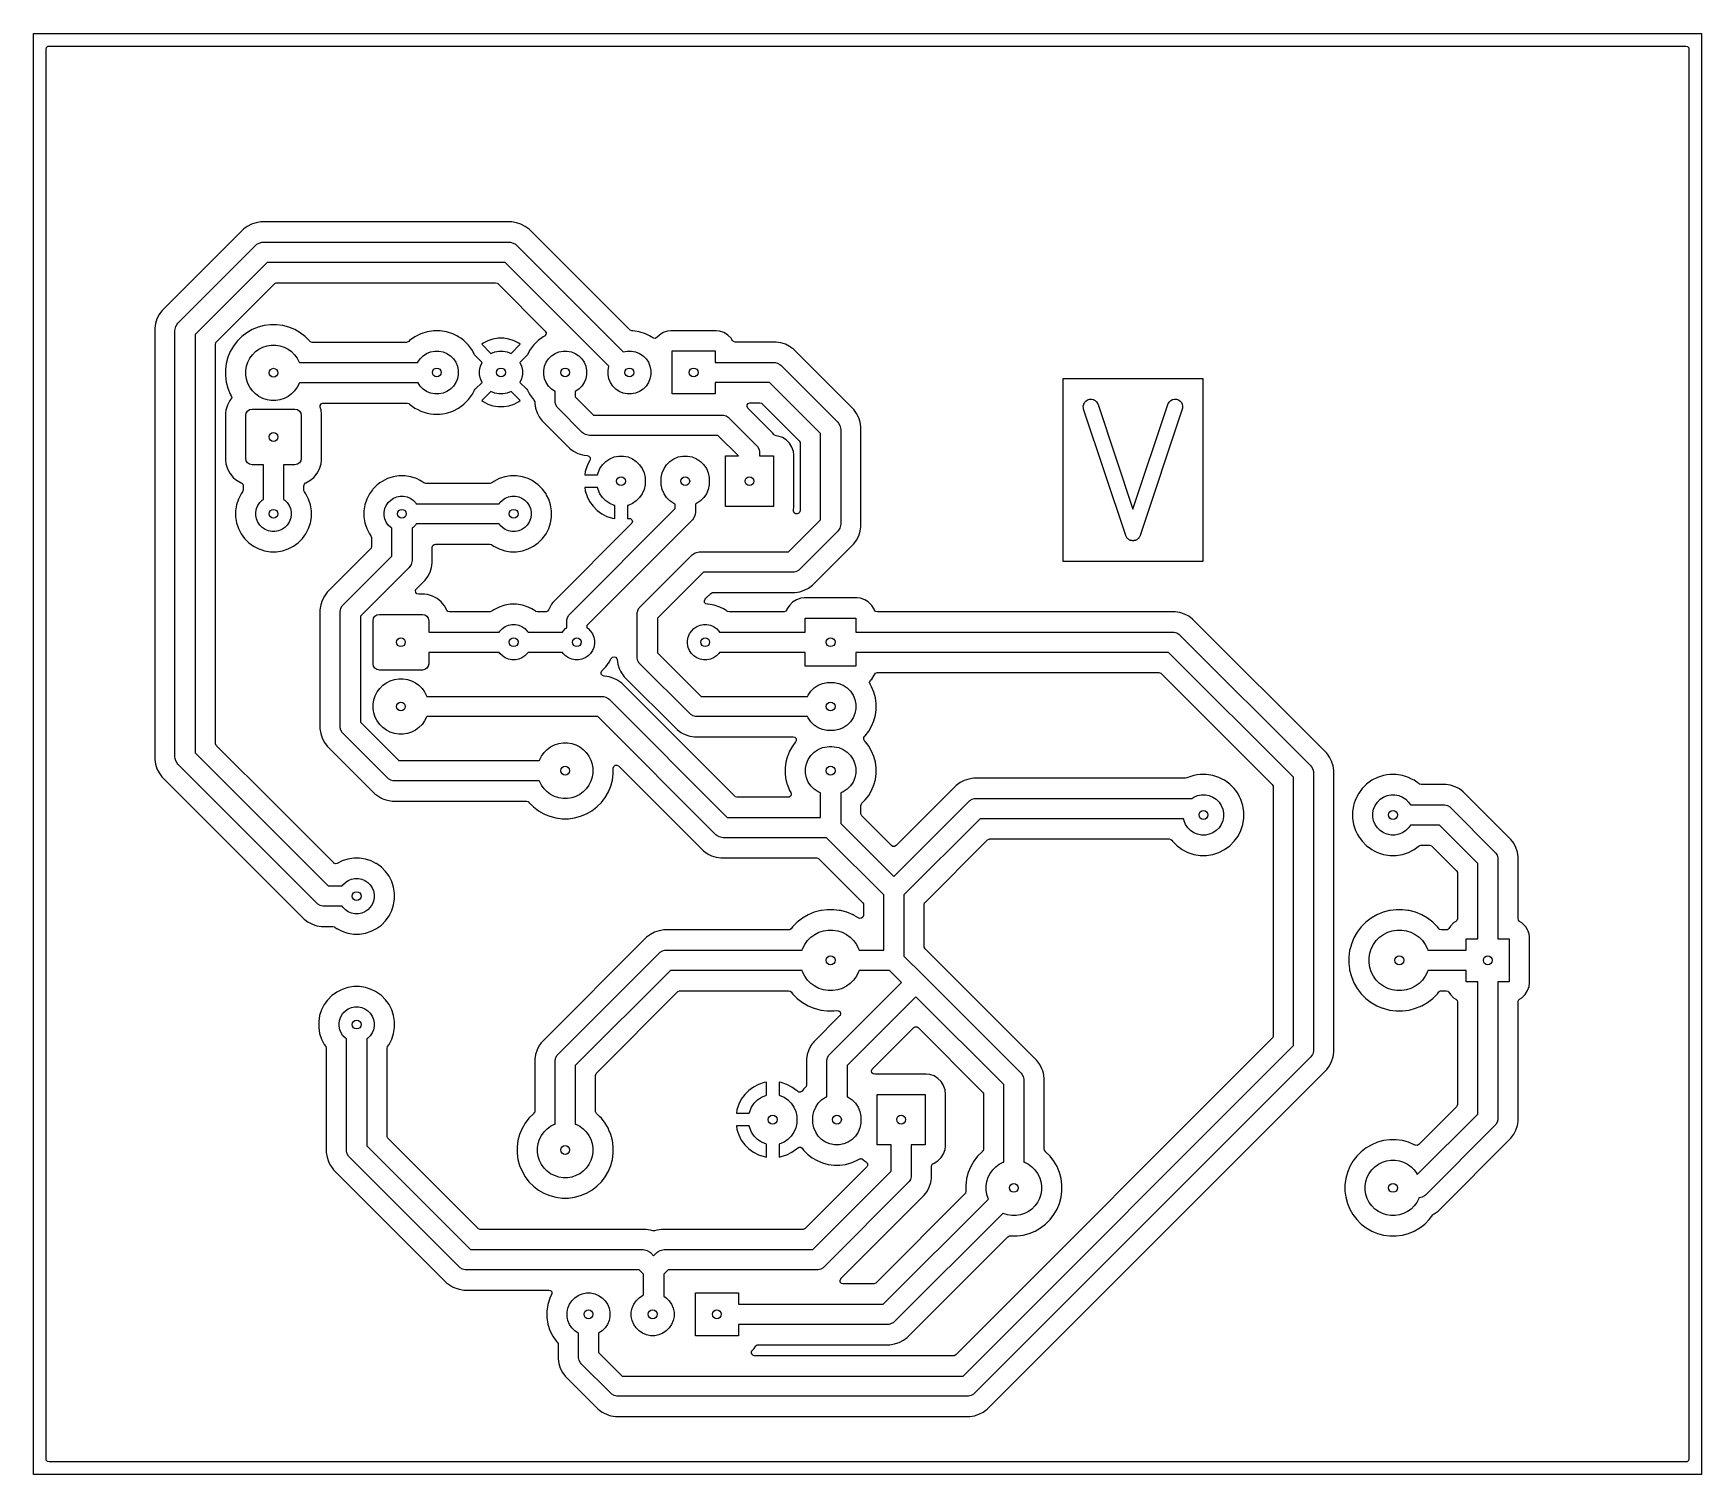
# Model space of a CAD drawing. Extents: x 117.2 to 183.2, y -121.2 to -64.2.
import ezdxf

# ---------------------------------------------------------------- set-up
doc = ezdxf.new("R2010")
doc.units = 0
doc.layers.add('BLACK', color=7, linetype='CONTINUOUS')

msp = doc.modelspace()

# ---------------------------------------------------------------- linework, layer by layer
at = {"layer": 'BLACK', "linetype": 'CONTINUOUS'}
for p, q in [((117.25, -64.25), (183.25, -64.25)), ((117.25, -121.25), (117.25, -64.25)), ((183.25, -64.25), (183.25, -121.25)), ((117.7505, -64.8745), (117.770185, -64.807461)), ((117.7505, -75.905513), (117.7505, -64.8745)), ((117.770185, -64.807461), (117.822989, -64.761706)), ((117.822989, -64.761706), (117.8745, -64.7505)), ((117.8745, -64.7505), (182.6255, -64.7505)), ((182.6255, -64.7505), (182.692539, -64.770185)), ((182.692539, -64.770185), (182.738294, -64.822989)), ((182.738294, -64.822989), (182.7495, -64.8745)), ((182.7495, -64.8745), (182.7495, -120.6255)), ((125.7108, -71.88324), (125.623579, -71.94661)), ((125.879163, -71.797454), (125.7108, -71.88324)), ((126.058881, -71.739059), (125.879163, -71.797454)), ((126.245514, -71.7095), (126.058881, -71.739059)), ((126.245519, -71.7095), (126.245514, -71.7095)), ((126.434482, -71.7095), (126.245519, -71.7095)), ((136.174481, -71.7095), (126.434482, -71.7095)), ((136.174486, -71.7095), (136.174481, -71.7095)), ((136.361118, -71.739059), (136.174486, -71.7095)), ((136.540836, -71.797454), (136.361118, -71.739059)), ((136.709199, -71.88324), (136.540836, -71.797454)), ((136.862074, -71.99431), (136.709199, -71.88324)), ((125.557924, -71.994312), (122.334312, -75.217923)), ((125.557925, -71.994312), (125.557924, -71.994312)), ((125.557927, -71.99431), (125.557925, -71.994312)), ((125.623579, -71.94661), (125.557927, -71.99431)), ((126.057157, -72.627157), (126.096495, -72.592659)), ((126.096495, -72.592659), (126.186926, -72.540448)), ((126.186926, -72.540448), (126.28779, -72.513422)), ((126.28779, -72.513422), (126.34, -72.51)), ((126.34, -72.51), (136.08, -72.51)), ((136.08, -72.51), (136.13221, -72.513422)), ((136.13221, -72.513422), (136.233074, -72.540448)), ((136.233074, -72.540448), (136.323505, -72.592659)), ((136.323505, -72.592659), (136.362843, -72.627157)), ((136.862076, -71.994312), (136.862074, -71.99431)), ((140.840945, -75.973181), (136.862076, -71.994312)), ((122.967157, -75.717157), (126.057157, -72.627157)), ((136.362843, -72.627157), (140.58257, -76.846885)), ((126.505686, -73.31), (123.65, -76.165686)), ((135.914314, -73.31), (126.505686, -73.31)), ((140.016885, -77.41257), (135.914314, -73.31)), ((124.486819, -76.460944), (126.800944, -74.146819)), ((126.800944, -74.146819), (126.862267, -74.113334)), ((126.862267, -74.113334), (126.888625, -74.1105)), ((126.888625, -74.1105), (135.531374, -74.1105)), ((135.531374, -74.1105), (135.598413, -74.130185)), ((135.598413, -74.130185), (135.619055, -74.146819)), ((135.619055, -74.146819), (137.500124, -76.027888)), ((122.334312, -75.217923), (122.22324, -75.3708)), ((122.079059, -75.718881), (122.0495, -75.905513)), ((122.137454, -75.539163), (122.079059, -75.718881)), ((122.22324, -75.3708), (122.137454, -75.539163)), ((122.853422, -75.94779), (122.880448, -75.846927)), ((122.880448, -75.846926), (122.932659, -75.756495)), ((122.880448, -75.846927), (122.880448, -75.846926)), ((122.932659, -75.756495), (122.967157, -75.717157)), ((126.137792, -75.868681), (125.907638, -75.964013)), ((126.378438, -75.8042), (126.137792, -75.868681)), ((126.625424, -75.771684), (126.378438, -75.8042)), ((126.625429, -75.771683), (126.625424, -75.771684)), ((126.625435, -75.771683), (126.625429, -75.771683)), ((126.874565, -75.771683), (126.625435, -75.771683)), ((126.87457, -75.771683), (126.874565, -75.771683)), ((126.874575, -75.771684), (126.87457, -75.771683)), ((127.121561, -75.8042), (126.874575, -75.771684)), ((127.362207, -75.868681), (127.121561, -75.8042)), ((127.592361, -75.964013), (127.362207, -75.868681)), ((117.7505, -120.6255), (117.7505, -75.905513)), ((122.0495, -75.905513), (122.0495, -92.964486)), ((122.85, -76), (122.853422, -75.94779)), ((122.85, -92.87), (122.85, -76)), ((123.65, -76.165686), (123.65, -92.704314)), ((124.4505, -76.548625), (124.470185, -76.481586)), ((124.4505, -92.321374), (124.4505, -76.548625)), ((124.470185, -76.481586), (124.486819, -76.460944)), ((125.31806, -76.416408), (125.1664, -76.614056)), ((125.318066, -76.416401), (125.31806, -76.416408)), ((125.494218, -76.240249), (125.318066, -76.416401)), ((125.494225, -76.240243), (125.494218, -76.240249)), ((125.691873, -76.088583), (125.494225, -76.240243)), ((125.907623, -75.96402), (125.691873, -76.088583)), ((125.907638, -75.964013), (125.907623, -75.96402)), ((127.592376, -75.96402), (127.592361, -75.964013)), ((127.808126, -76.088583), (127.592376, -75.96402)), ((128.005774, -76.240243), (127.808126, -76.088583)), ((128.005781, -76.240249), (128.005774, -76.240243)), ((128.18193, -76.416398), (128.005781, -76.240249)), ((128.181932, -76.416401), (128.18193, -76.416398)), ((128.181938, -76.416407), (128.181932, -76.416401)), ((128.187128, -76.42317), (128.181938, -76.416407)), ((128.218463, -76.451998), (128.187128, -76.42317)), ((128.285502, -76.471683), (128.218463, -76.451998)), ((132.012795, -76.471683), (128.285502, -76.471683)), ((132.039153, -76.468849), (132.012795, -76.471683)), ((132.100476, -76.435364), (132.039153, -76.468849)), ((132.134768, -76.401071), (132.100476, -76.435364)), ((132.134774, -76.401066), (132.134768, -76.401071)), ((132.344945, -76.248368), (132.134774, -76.401066)), ((132.576423, -76.130422), (132.344945, -76.248368)), ((132.823506, -76.05014), (132.576423, -76.130422)), ((133.080098, -76.0095), (132.823506, -76.05014)), ((133.080103, -76.0095), (133.080098, -76.0095)), ((133.339897, -76.0095), (133.080103, -76.0095)), ((133.339902, -76.0095), (133.339897, -76.0095)), ((133.596493, -76.05014), (133.339902, -76.0095)), ((133.843576, -76.130422), (133.596493, -76.05014)), ((134.002764, -76.211534), (133.843576, -76.130422)), ((134.075051, -76.248366), (134.002764, -76.211534)), ((134.075053, -76.248367), (134.075051, -76.248366)), ((134.075054, -76.248368), (134.075053, -76.248367)), ((134.15677, -76.307738), (134.075054, -76.248368)), ((134.285229, -76.401069), (134.15677, -76.307738)), ((134.468931, -76.584771), (134.285229, -76.401069)), ((135.042439, -76.50538), (134.988282, -76.544727)), ((134.988282, -76.544727), (134.988282, -76.544728)), ((134.988282, -76.544728), (135.352571, -76.909017)), ((135.231782, -76.408904), (135.042439, -76.50538)), ((135.433869, -76.343242), (135.231782, -76.408904)), ((135.433872, -76.343242), (135.433869, -76.343242)), ((135.643754, -76.31), (135.433872, -76.343242)), ((135.856246, -76.31), (135.643754, -76.31)), ((136.066129, -76.343242), (135.856246, -76.31)), ((136.268217, -76.408904), (136.066129, -76.343242)), ((136.147428, -76.909017), (136.511716, -76.544728)), ((136.45755, -76.505375), (136.268217, -76.408904)), ((136.511716, -76.544728), (136.45755, -76.505375)), ((137.214768, -76.401071), (137.031071, -76.584768)), ((137.214774, -76.401066), (137.214768, -76.401071)), ((137.424947, -76.248366), (137.214774, -76.401066)), ((137.468739, -76.226053), (137.424947, -76.248366)), ((137.486753, -76.214836), (137.468739, -76.226053)), ((137.528625, -76.158903), (137.486753, -76.214836)), ((137.500124, -76.027888), (137.533609, -76.089211)), ((137.533609, -76.089211), (137.528625, -76.158903)), ((140.861587, -75.989815), (140.840945, -75.973181)), ((140.928626, -76.0095), (140.861587, -75.989815)), ((140.959897, -76.0095), (140.928626, -76.0095)), ((140.959902, -76.0095), (140.959897, -76.0095)), ((141.216493, -76.05014), (140.959902, -76.0095)), ((141.463576, -76.130422), (141.216493, -76.05014)), ((141.622764, -76.211534), (141.463576, -76.130422)), ((141.695051, -76.248366), (141.622764, -76.211534)), ((141.695053, -76.248367), (141.695051, -76.248366)), ((141.695054, -76.248368), (141.695053, -76.248367)), ((141.756779, -76.293213), (141.695054, -76.248368)), ((141.78633, -76.309077), (141.756779, -76.293213)), ((141.856022, -76.314061), (141.78633, -76.309077)), ((141.917345, -76.280577), (141.856022, -76.314061)), ((142.017739, -76.180183), (141.917345, -76.280577)), ((142.170476, -76.084211), (142.017739, -76.180183)), ((142.340745, -76.024631), (142.170476, -76.084211)), ((142.34075, -76.02463), (142.340745, -76.024631)), ((142.475039, -76.0095), (142.34075, -76.02463)), ((142.475046, -76.0095), (142.475039, -76.0095)), ((144.264954, -76.0095), (142.475046, -76.0095)), ((144.26496, -76.0095), (144.264954, -76.0095)), ((144.399249, -76.02463), (144.26496, -76.0095)), ((144.399254, -76.024631), (144.399249, -76.02463)), ((144.569523, -76.084211), (144.399254, -76.024631)), ((144.671949, -76.14857), (144.569523, -76.084211)), ((144.722262, -76.180184), (144.671949, -76.14857)), ((144.849816, -76.307738), (144.722262, -76.180184)), ((144.884367, -76.362726), (144.849816, -76.307738)), ((144.908713, -76.401472), (144.884367, -76.362726)), ((144.946668, -76.439815), (144.908713, -76.401472)), ((145.013707, -76.4595), (144.946668, -76.439815)), ((146.634481, -76.4595), (145.013707, -76.4595)), ((146.634486, -76.4595), (146.634481, -76.4595)), ((146.821118, -76.489059), (146.634486, -76.4595)), ((147.000836, -76.547454), (146.821118, -76.489059)), ((147.169199, -76.63324), (147.000836, -76.547454)), ((124.946498, -77.059975), (124.882017, -77.300621)), ((125.04183, -76.829821), (124.946498, -77.059975)), ((125.041837, -76.829806), (125.04183, -76.829821)), ((125.1664, -76.614056), (125.041837, -76.829806)), ((125.733733, -77.251231), (125.812096, -77.097435)), ((125.812096, -77.097435), (125.913553, -76.95779)), ((125.913553, -76.95779), (126.035607, -76.835736)), ((126.035607, -76.835736), (126.175252, -76.734279)), ((126.175252, -76.734279), (126.329048, -76.655916)), ((126.329048, -76.655916), (126.49321, -76.602576)), ((126.49321, -76.602576), (126.663695, -76.575574)), ((126.663695, -76.575574), (126.836305, -76.575574)), ((126.836305, -76.575574), (127.00679, -76.602576)), ((127.00679, -76.602576), (127.170952, -76.655916)), ((127.170952, -76.655916), (127.324748, -76.734279)), ((127.324748, -76.734279), (127.464393, -76.835736)), ((127.464393, -76.835736), (127.586447, -76.95779)), ((127.586447, -76.95779), (127.687904, -77.097435)), ((127.687904, -77.097435), (127.766267, -77.251231)), ((132.460367, -77.259313), (132.552941, -77.120766)), ((132.552941, -77.120766), (132.670766, -77.002941)), ((132.670766, -77.002941), (132.809313, -76.910367)), ((132.809313, -76.910367), (132.963258, -76.846601)), ((132.963258, -76.846601), (133.126685, -76.814093)), ((133.126685, -76.814093), (133.293315, -76.814093)), ((133.293315, -76.814093), (133.456742, -76.846601)), ((133.456742, -76.846601), (133.610687, -76.910367)), ((133.610687, -76.910367), (133.749234, -77.002941)), ((133.749234, -77.002941), (133.867059, -77.120766)), ((133.867059, -77.120766), (133.959633, -77.259313)), ((134.621634, -76.794949), (134.468931, -76.584771)), ((134.706463, -76.961435), (134.621634, -76.794949)), ((134.729266, -76.99282), (134.706463, -76.961435)), ((134.999017, -77.262571), (134.729266, -76.99282)), ((135.352571, -76.909017), (135.503258, -76.846601)), ((135.503258, -76.846601), (135.666685, -76.814093)), ((135.666685, -76.814093), (135.833315, -76.814093)), ((135.833315, -76.814093), (135.996742, -76.846601)), ((135.996742, -76.846601), (136.147428, -76.909017)), ((136.770732, -76.99282), (136.500982, -77.262569)), ((136.793535, -76.961435), (136.770732, -76.99282)), ((136.878366, -76.794947), (136.793535, -76.961435)), ((137.031066, -76.584774), (136.878366, -76.794947)), ((137.031071, -76.584768), (137.031066, -76.584774)), ((137.540367, -77.259313), (137.632941, -77.120766)), ((137.632941, -77.120766), (137.750766, -77.002941)), ((137.750766, -77.002941), (137.889313, -76.910367)), ((137.889313, -76.910367), (138.043258, -76.846601)), ((138.043258, -76.846601), (138.206685, -76.814093)), ((138.206685, -76.814093), (138.373315, -76.814093)), ((138.373315, -76.814093), (138.536742, -76.846601)), ((138.536742, -76.846601), (138.690687, -76.910367)), ((138.690687, -76.910367), (138.829234, -77.002941)), ((138.829234, -77.002941), (138.947059, -77.120766)), ((138.947059, -77.120766), (139.039633, -77.259313)), ((140.58257, -76.846885), (140.583258, -76.846601)), ((140.583258, -76.846601), (140.746685, -76.814093)), ((140.746685, -76.814093), (140.913315, -76.814093)), ((140.913315, -76.814093), (141.076742, -76.846601)), ((141.076742, -76.846601), (141.230687, -76.910367)), ((141.230687, -76.910367), (141.369234, -77.002941)), ((141.369234, -77.002941), (141.487059, -77.120766)), ((141.487059, -77.120766), (141.579633, -77.259313)), ((142.52, -78.51), (142.52, -76.81)), ((142.52, -76.81), (144.22, -76.81)), ((144.22, -76.81), (144.22, -77.26)), ((147.322074, -76.74431), (147.169199, -76.63324)), ((149.572073, -78.99431), (147.322074, -76.74431)), ((124.849501, -77.547607), (124.8495, -77.547624)), ((124.8495, -77.547624), (124.8495, -77.796741)), ((124.8495, -77.796741), (124.849501, -77.796758)), ((124.882017, -77.300621), (124.849501, -77.547607)), ((124.849501, -77.796758), (124.882017, -78.043744)), ((125.653391, -77.585878), (125.680393, -77.415393)), ((125.653391, -77.758488), (125.653391, -77.585878)), ((125.680393, -77.928973), (125.653391, -77.758488)), ((125.680393, -77.415393), (125.733733, -77.251231)), ((127.766267, -77.251231), (127.773075, -77.272183)), ((127.773075, -77.272183), (132.455036, -77.272183)), ((132.455036, -77.272183), (132.460367, -77.259313)), ((133.959633, -77.259313), (134.023399, -77.413258)), ((134.023399, -77.413258), (134.055907, -77.576685)), ((134.055907, -77.743315), (134.023399, -77.906742)), ((134.055907, -77.576685), (134.055907, -77.743315)), ((134.904093, -77.576685), (134.936601, -77.413258)), ((134.904093, -77.743315), (134.904093, -77.576685)), ((134.936601, -77.906742), (134.904093, -77.743315)), ((134.936601, -77.413258), (134.999017, -77.262571)), ((136.500982, -77.262569), (136.563399, -77.413258)), ((136.563399, -77.413258), (136.595907, -77.576685)), ((136.595907, -77.743315), (136.563399, -77.906742)), ((136.595907, -77.576685), (136.595907, -77.743315)), ((137.444093, -77.576685), (137.476601, -77.413258)), ((137.444093, -77.743315), (137.444093, -77.576685)), ((137.476601, -77.906742), (137.444093, -77.743315)), ((137.476601, -77.413258), (137.540367, -77.259313)), ((139.039633, -77.259313), (139.103399, -77.413258)), ((139.103399, -77.413258), (139.135907, -77.576685)), ((139.135907, -77.743315), (139.103399, -77.906742)), ((139.135907, -77.576685), (139.135907, -77.743315)), ((139.984093, -77.576685), (140.016601, -77.413258)), ((139.984093, -77.743315), (139.984093, -77.576685)), ((140.016601, -77.906742), (139.984093, -77.743315)), ((140.016601, -77.413258), (140.016885, -77.41257)), ((141.579633, -77.259313), (141.643399, -77.413258)), ((141.643399, -77.413258), (141.675907, -77.576685)), ((141.675907, -77.743315), (141.643399, -77.906742)), ((141.675907, -77.576685), (141.675907, -77.743315)), ((144.22, -77.26), (146.54, -77.26)), ((146.54, -77.26), (146.59221, -77.263422)), ((146.59221, -77.263422), (146.693074, -77.290448)), ((146.693074, -77.290448), (146.783505, -77.342659)), ((146.783505, -77.342659), (146.822843, -77.377157)), ((146.822843, -77.377157), (149.072843, -79.627158)), ((124.882017, -78.043744), (124.946498, -78.28439)), ((124.946498, -78.28439), (125.04183, -78.514544)), ((125.04183, -78.514544), (125.041835, -78.514554)), ((125.041835, -78.514554), (125.079381, -78.579587)), ((125.733733, -78.093135), (125.680393, -77.928973)), ((125.812096, -78.246931), (125.733733, -78.093135)), ((125.913553, -78.386576), (125.812096, -78.246931)), ((126.035607, -78.50863), (125.913553, -78.386576)), ((126.175252, -78.610087), (126.035607, -78.50863)), ((127.464393, -78.50863), (127.324748, -78.610087)), ((127.586447, -78.386576), (127.464393, -78.50863)), ((127.687904, -78.246931), (127.586447, -78.386576)), ((127.766267, -78.093135), (127.687904, -78.246931)), ((127.773075, -78.072183), (127.766267, -78.093135)), ((132.468048, -78.072183), (127.773075, -78.072183)), ((132.552941, -78.199234), (132.468048, -78.072183)), ((132.670766, -78.317059), (132.552941, -78.199234)), ((132.809313, -78.409633), (132.670766, -78.317059)), ((132.963258, -78.473399), (132.809313, -78.409633)), ((133.126685, -78.505907), (132.963258, -78.473399)), ((133.293315, -78.505907), (133.126685, -78.505907)), ((133.456742, -78.473399), (133.293315, -78.505907)), ((133.610687, -78.409633), (133.456742, -78.473399)), ((133.749234, -78.317059), (133.610687, -78.409633)), ((133.867059, -78.199234), (133.749234, -78.317059)), ((133.959633, -78.060687), (133.867059, -78.199234)), ((134.023399, -77.906742), (133.959633, -78.060687)), ((134.468931, -78.735229), (134.621634, -78.525051)), ((134.621634, -78.525051), (134.706466, -78.358559)), ((134.706466, -78.358559), (134.729266, -78.327178)), ((134.729266, -78.327178), (134.999016, -78.057427)), ((134.999016, -78.057427), (134.936601, -77.906742)), ((135.352569, -78.410981), (134.988282, -78.775269)), ((135.503258, -78.473399), (135.352569, -78.410981)), ((135.666685, -78.505907), (135.503258, -78.473399)), ((135.833315, -78.505907), (135.666685, -78.505907)), ((135.996742, -78.473399), (135.833315, -78.505907)), ((136.147428, -78.410982), (135.996742, -78.473399)), ((136.511717, -78.77527), (136.147428, -78.410982)), ((136.563399, -77.906742), (136.500982, -78.057428)), ((136.500982, -78.057428), (136.770732, -78.327178)), ((136.770732, -78.327178), (136.793536, -78.358564)), ((136.793536, -78.358564), (136.873017, -78.514554)), ((136.873017, -78.514554), (136.878368, -78.525054)), ((136.878368, -78.525054), (137.031066, -78.735225)), ((137.540367, -78.060687), (137.476601, -77.906742)), ((137.632941, -78.199234), (137.540367, -78.060687)), ((137.750766, -78.317059), (137.632941, -78.199234)), ((137.889313, -78.409633), (137.750766, -78.317059)), ((137.89, -78.409917), (137.889313, -78.409633)), ((137.89, -78.79), (137.89, -78.409917)), ((138.690687, -78.409633), (138.69, -78.409917)), ((138.69, -78.409917), (138.69, -78.624314)), ((138.829234, -78.317059), (138.690687, -78.409633)), ((138.947059, -78.199234), (138.829234, -78.317059)), ((139.039633, -78.060687), (138.947059, -78.199234)), ((139.103399, -77.906742), (139.039633, -78.060687)), ((140.080367, -78.060687), (140.016601, -77.906742)), ((140.172941, -78.199234), (140.080367, -78.060687)), ((140.290766, -78.317059), (140.172941, -78.199234)), ((140.429313, -78.409633), (140.290766, -78.317059)), ((140.583258, -78.473399), (140.429313, -78.409633)), ((140.746685, -78.505907), (140.583258, -78.473399)), ((140.913315, -78.505907), (140.746685, -78.505907)), ((141.076742, -78.473399), (140.913315, -78.505907)), ((141.230687, -78.409633), (141.076742, -78.473399)), ((141.369234, -78.317059), (141.230687, -78.409633)), ((141.487059, -78.199234), (141.369234, -78.317059)), ((141.579633, -78.060687), (141.487059, -78.199234)), ((141.643399, -77.906742), (141.579633, -78.060687)), ((144.22, -78.51), (142.52, -78.51)), ((146.374314, -78.06), (144.22, -78.06)), ((144.22, -78.06), (144.22, -78.51)), ((148.39, -80.075685), (146.374314, -78.06)), ((163.526392, -77.909576), (157.978421, -77.909576)), ((157.978421, -77.909576), (157.978421, -85.124214)), ((163.526392, -85.124214), (163.526392, -77.909576)), ((124.864699, -79.156249), (124.855384, -79.250832)), ((124.924769, -78.958225), (124.864699, -79.156249)), ((125.022317, -78.775728), (124.924769, -78.958225)), ((125.067847, -78.72025), (125.022317, -78.775728)), ((125.073, -78.713514), (125.067847, -78.72025)), ((125.095852, -78.647488), (125.073, -78.713514)), ((125.079381, -78.579587), (125.095852, -78.647488)), ((125.66903, -79.266512), (125.723223, -79.185406)), ((125.723223, -79.185406), (125.804329, -79.131213)), ((125.804329, -79.131213), (125.9, -79.112184)), ((125.9, -79.112184), (127.600001, -79.112183)), ((126.329048, -78.68845), (126.175252, -78.610087)), ((126.49321, -78.74179), (126.329048, -78.68845)), ((126.663695, -78.768792), (126.49321, -78.74179)), ((126.836305, -78.768792), (126.663695, -78.768792)), ((127.00679, -78.74179), (126.836305, -78.768792)), ((127.170952, -78.68845), (127.00679, -78.74179)), ((127.324748, -78.610087), (127.170952, -78.68845)), ((127.600001, -79.112183), (127.695671, -79.131213)), ((127.695671, -79.131213), (127.776777, -79.185406)), ((127.776777, -79.185406), (127.83097, -79.266512)), ((128.597192, -78.962811), (128.63444, -78.903698)), ((128.597814, -79.032674), (128.597192, -78.962811)), ((128.6353, -79.156248), (128.597814, -79.032674)), ((128.63444, -78.903698), (128.697734, -78.874108)), ((128.650499, -79.310575), (128.6353, -79.156248)), ((128.697734, -78.874108), (128.716476, -78.872683)), ((128.716476, -78.872683), (132.037161, -78.872683)), ((132.037161, -78.872683), (132.1042, -78.892368)), ((132.1042, -78.892368), (132.124842, -78.909002)), ((132.124842, -78.909002), (132.134771, -78.918931)), ((132.134771, -78.918931), (132.344949, -79.071634)), ((132.344949, -79.071634), (132.455424, -79.127924)), ((132.455424, -79.127924), (132.576423, -79.189577)), ((132.576423, -79.189577), (132.576425, -79.189577)), ((132.576425, -79.189577), (132.576428, -79.189579)), ((132.576428, -79.189579), (132.823507, -79.26986)), ((133.596493, -79.26986), (133.843572, -79.189579)), ((133.843572, -79.189579), (134.075051, -79.071634)), ((134.075051, -79.071634), (134.285229, -78.918931)), ((134.285229, -78.918931), (134.468931, -78.735229)), ((134.988282, -78.775269), (134.988282, -78.77527)), ((134.988282, -78.77527), (135.042449, -78.814624)), ((135.042449, -78.814624), (135.231782, -78.911095)), ((135.231782, -78.911095), (135.43387, -78.976757)), ((135.43387, -78.976757), (135.643754, -79.01)), ((135.643754, -79.01), (135.856246, -79.01)), ((135.856246, -79.01), (136.066127, -78.976757)), ((136.066127, -78.976757), (136.06613, -78.976757)), ((136.06613, -78.976757), (136.268217, -78.911095)), ((136.268217, -78.911095), (136.457554, -78.814622)), ((136.457554, -78.814622), (136.511716, -78.77527)), ((136.511716, -78.77527), (136.511717, -78.77527)), ((137.031066, -78.735225), (137.031071, -78.735231)), ((137.031071, -78.735231), (137.053181, -78.757341)), ((137.053181, -78.757341), (137.086666, -78.818664)), ((137.086666, -78.818664), (137.0895, -78.845022)), ((137.0895, -78.845022), (137.0895, -78.884486)), ((137.0895, -78.884486), (137.119059, -79.071118)), ((137.119059, -79.071118), (137.177454, -79.250836)), ((137.893422, -78.84221), (137.89, -78.79)), ((137.920448, -78.943074), (137.893422, -78.84221)), ((137.972659, -79.033505), (137.920448, -78.943074)), ((138.007157, -79.072843), (137.972659, -79.033505)), ((138.967157, -80.032843), (138.007157, -79.072843)), ((138.69, -78.624314), (139.415686, -79.35)), ((145.48646, -79.010858), (145.491444, -78.941166)), ((145.519945, -79.072181), (145.48646, -79.010858)), ((145.491444, -78.941166), (145.533316, -78.885233)), ((146.019837, -79.572074), (145.519945, -79.072181)), ((145.533316, -78.885233), (145.59878, -78.860816)), ((145.59878, -78.860816), (145.607626, -78.8605)), ((145.607626, -78.8605), (145.991374, -78.8605)), ((145.991374, -78.8605), (146.058413, -78.880185)), ((146.058413, -78.880185), (146.079055, -78.896819)), ((146.079055, -78.896819), (147.553181, -80.370944)), ((149.70569, -79.127927), (149.572073, -78.99431)), ((149.81676, -79.280801), (149.70569, -79.127927)), ((158.786495, -78.995628), (158.802196, -78.918903)), ((158.791187, -79.073803), (158.786495, -78.995628)), ((158.801135, -79.111763), (158.791187, -79.073803)), ((160.467801, -84.111764), (158.801135, -79.111763)), ((158.802196, -78.918903), (158.83722, -78.848855)), ((158.83722, -78.848855), (158.889179, -78.790259)), ((158.889179, -78.790259), (158.954535, -78.747108)), ((158.954535, -78.747108), (159.028832, -78.722342)), ((159.028832, -78.722342), (159.107007, -78.71765)), ((159.107007, -78.71765), (159.183732, -78.733351)), ((159.183732, -78.733351), (159.25378, -78.768375)), ((159.25378, -78.768375), (159.312376, -78.820334)), ((159.312376, -78.820334), (159.355527, -78.88569)), ((159.355527, -78.88569), (159.370345, -78.922027)), ((159.370345, -78.922027), (160.752406, -83.068211)), ((160.752406, -83.068211), (162.134468, -78.922027)), ((162.703678, -79.111763), (161.037011, -84.111763)), ((162.134468, -78.922027), (162.149286, -78.88569)), ((162.149286, -78.88569), (162.192437, -78.820334)), ((162.192437, -78.820334), (162.251033, -78.768375)), ((162.251033, -78.768375), (162.321081, -78.733351)), ((162.321081, -78.733351), (162.397806, -78.717649)), ((162.397806, -78.717649), (162.475981, -78.722342)), ((162.475981, -78.722342), (162.550278, -78.747108)), ((162.550278, -78.747108), (162.615634, -78.790259)), ((162.615634, -78.790259), (162.667593, -78.848855)), ((162.667593, -78.848855), (162.702617, -78.918903)), ((162.702617, -78.918903), (162.718318, -78.995628)), ((162.713626, -79.073803), (162.703678, -79.111763)), ((162.718318, -78.995628), (162.713626, -79.073803)), ((124.849508, -79.3105), (124.8495, -79.310577)), ((124.8495, -79.310577), (124.8495, -81.113787)), ((124.855384, -79.250832), (124.849508, -79.3105)), ((125.65, -79.362182), (125.66903, -79.266512)), ((125.650001, -81.062183), (125.65, -79.362182)), ((127.83097, -79.266512), (127.849999, -79.362183)), ((127.849999, -79.362183), (127.85, -81.062184)), ((128.6505, -81.113792), (128.650499, -79.310575)), ((132.823507, -79.26986), (132.955706, -79.290797)), ((132.955706, -79.290797), (133.080098, -79.3105)), ((133.080098, -79.3105), (133.080103, -79.3105)), ((133.080103, -79.3105), (133.339902, -79.3105)), ((133.339902, -79.3105), (133.453298, -79.292539)), ((133.453298, -79.292539), (133.596493, -79.26986)), ((137.177454, -79.250836), (137.26324, -79.419199)), ((137.26324, -79.419199), (137.37431, -79.572074)), ((137.37431, -79.572074), (138.467926, -80.66569)), ((139.415686, -79.35), (144.5, -79.35)), ((144.5, -79.35), (144.55221, -79.353422)), ((144.55221, -79.353422), (144.653074, -79.380448)), ((144.653074, -79.380448), (144.743505, -79.432659)), ((144.743505, -79.432659), (144.782843, -79.467157)), ((144.782843, -79.467157), (145.862843, -80.547158)), ((146.362073, -79.91431), (146.019837, -79.572074)), ((149.072843, -79.627158), (149.107341, -79.666495)), ((149.107341, -79.666495), (149.159552, -79.756927)), ((149.159552, -79.756927), (149.186578, -79.85779)), ((149.186578, -79.85779), (149.19, -79.91)), ((149.831932, -79.310578), (149.81676, -79.280801)), ((149.902545, -79.449163), (149.831932, -79.310578)), ((149.96094, -79.628881), (149.902545, -79.449163)), ((149.9905, -79.815513), (149.96094, -79.628881)), ((149.9905, -83.754485), (149.9905, -79.815513)), ((139.006495, -80.067341), (138.967157, -80.032843)), ((139.096926, -80.119552), (139.006495, -80.067341)), ((139.19779, -80.146578), (139.096926, -80.119552)), ((139.25, -80.15), (139.19779, -80.146578)), ((144.334314, -80.15), (139.25, -80.15)), ((145.144315, -80.96), (144.334314, -80.15)), ((146.49569, -80.047927), (146.362073, -79.91431)), ((146.544567, -80.1152), (146.49569, -80.047927)), ((146.566585, -80.138465), (146.544567, -80.1152)), ((146.630999, -80.165532), (146.566585, -80.138465)), ((146.71175, -80.17463), (146.630999, -80.165532)), ((146.711754, -80.174631), (146.71175, -80.17463)), ((146.882023, -80.234211), (146.711754, -80.174631)), ((147.034762, -80.330184), (146.882023, -80.234211)), ((147.162316, -80.457738), (147.034762, -80.330184)), ((147.258289, -80.610478), (147.162316, -80.457738)), ((147.553181, -80.370944), (147.586666, -80.432267)), ((147.586666, -80.432267), (147.5895, -80.458625)), ((147.5895, -80.458625), (147.5895, -83.111374)), ((148.39, -83.494314), (148.39, -80.075685)), ((149.19, -79.91), (149.19, -83.66)), ((124.8495, -81.113787), (124.864699, -81.268115)), ((125.66903, -81.157854), (125.650001, -81.062183)), ((125.723223, -81.23896), (125.66903, -81.157854)), ((127.83097, -81.157854), (127.776777, -81.23896)), ((127.85, -81.062184), (127.83097, -81.157854)), ((128.6353, -81.268118), (128.6505, -81.113792)), ((138.467926, -80.66569), (138.620801, -80.77676)), ((138.620801, -80.77676), (138.789168, -80.862547)), ((138.789168, -80.862547), (138.968882, -80.92094)), ((138.968882, -80.92094), (139.03887, -80.932025)), ((139.03887, -80.932025), (139.155513, -80.9505)), ((139.257711, -81.151224), (139.153917, -81.354929)), ((139.155513, -80.9505), (139.155518, -80.9505)), ((139.155518, -80.9505), (139.155519, -80.9505)), ((139.155519, -80.9505), (139.160182, -80.9505)), ((139.160182, -80.9505), (139.227221, -80.970185)), ((139.227221, -80.970185), (139.272976, -81.022989)), ((139.260497, -81.14739), (139.257711, -81.151224)), ((139.28292, -81.092147), (139.260497, -81.14739)), ((139.272976, -81.022989), (139.28292, -81.092147)), ((139.763708, -81.30824), (139.89574, -81.176208)), ((139.89574, -81.176208), (140.050995, -81.07247)), ((140.050995, -81.07247), (140.223504, -81.001014)), ((140.223504, -81.001014), (140.406639, -80.964587)), ((140.406639, -80.964587), (140.593361, -80.964587)), ((140.593361, -80.964587), (140.776496, -81.001014)), ((140.776496, -81.001014), (140.949005, -81.07247)), ((140.949005, -81.07247), (141.10426, -81.176208)), ((141.10426, -81.176208), (141.236292, -81.30824)), ((142.303708, -81.30824), (142.43574, -81.176208)), ((142.43574, -81.176208), (142.590995, -81.07247)), ((142.590995, -81.07247), (142.763504, -81.001014)), ((142.763504, -81.001014), (142.946639, -80.964587)), ((142.946639, -80.964587), (143.133361, -80.964587)), ((143.133361, -80.964587), (143.316496, -81.001014)), ((143.316496, -81.001014), (143.489005, -81.07247)), ((143.489005, -81.07247), (143.64426, -81.176208)), ((143.64426, -81.176208), (143.776292, -81.30824)), ((144.6275, -82.96), (144.6275, -80.96)), ((144.6275, -80.96), (145.144315, -80.96)), ((145.862843, -80.547158), (145.897341, -80.586495)), ((145.897341, -80.586495), (145.949552, -80.676926)), ((145.949552, -80.676926), (145.949552, -80.676927)), ((145.949552, -80.676927), (145.976578, -80.77779)), ((145.976578, -80.77779), (145.98, -80.83)), ((145.98, -80.83), (145.98, -80.96)), ((145.98, -80.96), (146.5325, -80.96)), ((146.5325, -80.96), (146.5325, -82.96)), ((147.317868, -80.780745), (147.258289, -80.610478)), ((147.333, -80.915046), (147.317868, -80.780745)), ((147.333, -83.004954), (147.333, -80.915046)), ((124.864699, -81.268115), (124.8647, -81.268118)), ((124.8647, -81.268118), (124.888873, -81.347808)), ((124.888873, -81.347808), (124.924769, -81.46614)), ((124.924769, -81.46614), (125.022317, -81.648637)), ((125.022317, -81.648637), (125.153589, -81.808593)), ((125.153589, -81.808593), (125.249849, -81.887591)), ((125.804329, -81.293153), (125.723223, -81.23896)), ((125.899999, -81.312183), (125.804329, -81.293153)), ((126.35, -81.312182), (125.899999, -81.312183)), ((126.35, -82.679442), (126.35, -81.312182)), ((127.6, -81.312182), (127.15, -81.312182)), ((127.15, -81.312182), (127.15, -82.679442)), ((127.695671, -81.293153), (127.6, -81.312182)), ((127.776777, -81.23896), (127.695671, -81.293153)), ((128.186451, -81.939868), (128.34641, -81.808593)), ((128.34641, -81.808593), (128.477685, -81.648634)), ((128.477685, -81.648634), (128.575232, -81.466138)), ((128.575232, -81.466138), (128.6353, -81.268118)), ((131.478631, -81.786446), (131.254003, -81.859433)), ((131.711903, -81.7495), (131.478631, -81.786446)), ((131.711908, -81.7495), (131.711903, -81.7495)), ((131.948092, -81.7495), (131.711908, -81.7495)), ((131.948097, -81.7495), (131.948092, -81.7495)), ((132.181368, -81.786446), (131.948097, -81.7495)), ((132.405996, -81.859433), (132.181368, -81.786446)), ((135.898631, -81.786446), (135.674003, -81.859433)), ((136.131903, -81.7495), (135.898631, -81.786446)), ((136.131908, -81.7495), (136.131903, -81.7495)), ((136.368092, -81.7495), (136.131908, -81.7495)), ((136.368097, -81.7495), (136.368092, -81.7495)), ((136.601368, -81.786446), (136.368097, -81.7495)), ((136.825996, -81.859433), (136.601368, -81.786446)), ((139.083265, -81.572371), (139.061468, -81.71)), ((139.061468, -81.71), (139.573796, -81.71)), ((139.153917, -81.354929), (139.083265, -81.572371)), ((139.573796, -81.71), (139.588514, -81.636004)), ((139.588514, -81.636004), (139.65997, -81.463495)), ((139.65997, -81.463495), (139.763708, -81.30824)), ((141.236292, -81.30824), (141.34003, -81.463495)), ((141.34003, -81.463495), (141.411486, -81.636004)), ((141.411486, -81.636004), (141.447913, -81.819139)), ((141.447913, -81.819139), (141.4525, -81.9125)), ((142.0875, -81.9125), (142.092087, -81.819139)), ((142.092087, -81.819139), (142.128514, -81.636004)), ((142.128514, -81.636004), (142.19997, -81.463495)), ((142.19997, -81.463495), (142.303708, -81.30824)), ((143.776292, -81.30824), (143.88003, -81.463495)), ((143.88003, -81.463495), (143.951486, -81.636004)), ((143.951486, -81.636004), (143.987913, -81.819139)), ((143.987913, -81.819139), (143.9925, -81.9125)), ((125.249849, -81.887591), (125.313549, -81.939868)), ((125.313549, -81.939868), (125.474349, -82.025818)), ((125.466659, -82.463563), (125.359433, -82.674003)), ((125.525818, -82.382138), (125.466659, -82.463563)), ((125.474349, -82.025818), (125.483954, -82.030952)), ((125.483954, -82.030952), (125.493953, -82.040774)), ((125.493953, -82.040774), (125.506703, -82.046597)), ((125.506703, -82.046597), (125.518384, -82.064773)), ((125.518384, -82.064773), (125.533798, -82.079915)), ((125.529815, -82.376292), (125.525818, -82.382138)), ((125.5495, -82.309253), (125.529815, -82.376292)), ((125.533798, -82.079915), (125.537659, -82.094766)), ((125.537659, -82.094766), (125.544477, -82.105375)), ((125.544477, -82.105375), (125.5495, -82.14031)), ((125.5495, -82.14031), (125.5495, -82.309253)), ((127.9505, -82.14031), (127.970185, -82.073271)), ((127.9505, -82.309253), (127.9505, -82.14031)), ((127.950702, -82.316332), (127.9505, -82.309253)), ((127.952068, -82.320161), (127.950702, -82.316332)), ((127.955523, -82.344188), (127.952068, -82.320161)), ((127.967029, -82.362093), (127.955523, -82.344188)), ((127.974182, -82.382138), (127.967029, -82.362093)), ((127.970185, -82.073271), (128.016046, -82.030952)), ((128.033343, -82.463567), (127.974182, -82.382138)), ((128.016046, -82.030952), (128.025651, -82.025818)), ((128.025651, -82.025818), (128.186451, -81.939868)), ((128.085061, -82.56507), (128.033343, -82.463567)), ((130.546657, -82.463566), (130.439433, -82.674003)), ((130.667161, -82.297708), (130.546657, -82.463566)), ((130.685483, -82.27249), (130.667161, -82.297708)), ((130.685485, -82.272488), (130.685483, -82.27249)), ((130.852487, -82.105485), (130.685485, -82.272487)), ((130.685485, -82.272487), (130.685485, -82.272488)), ((130.852488, -82.105485), (130.852487, -82.105485)), ((130.85249, -82.105483), (130.852488, -82.105485)), ((130.962139, -82.025818), (130.85249, -82.105483)), ((131.043566, -81.966657), (130.962139, -82.025818)), ((131.254003, -81.859433), (131.043566, -81.966657)), ((132.550715, -81.933172), (132.405996, -81.859433)), ((132.616433, -81.966657), (132.550715, -81.933172)), ((132.616435, -81.966658), (132.616433, -81.966657)), ((132.616436, -81.966659), (132.616435, -81.966658)), ((132.697862, -82.025818), (132.616436, -81.966659)), ((132.703708, -82.029815), (132.697862, -82.025818)), ((132.770747, -82.0495), (132.703708, -82.029815)), ((135.309253, -82.0495), (132.770747, -82.0495)), ((135.316332, -82.049298), (135.309253, -82.0495)), ((135.382138, -82.025818), (135.316332, -82.049298)), ((135.463563, -81.966659), (135.382138, -82.025818)), ((135.674003, -81.859433), (135.463563, -81.966659)), ((136.983851, -81.939865), (136.825996, -81.859433)), ((137.036433, -81.966657), (136.983851, -81.939865)), ((137.22751, -82.105483), (137.036433, -81.966657)), ((137.394517, -82.27249), (137.22751, -82.105483)), ((137.533343, -82.463567), (137.394517, -82.27249)), ((137.557002, -82.51), (137.533343, -82.463567)), ((139.061468, -82.21), (139.083265, -82.347628)), ((139.573796, -82.21), (139.061468, -82.21)), ((139.083265, -82.347628), (139.153917, -82.56507)), ((139.588514, -82.283996), (139.573796, -82.21)), ((139.65997, -82.456505), (139.588514, -82.283996)), ((139.763708, -82.61176), (139.65997, -82.456505)), ((141.34003, -82.456505), (141.236292, -82.61176)), ((141.411486, -82.283996), (141.34003, -82.456505)), ((141.447913, -82.100861), (141.411486, -82.283996)), ((141.4525, -82.0075), (141.447913, -82.100861)), ((141.4525, -81.9125), (141.4525, -82.0075)), ((142.0875, -82.0075), (142.0875, -81.9125)), ((142.092087, -82.100861), (142.0875, -82.0075)), ((142.128514, -82.283996), (142.092087, -82.100861)), ((142.19997, -82.456505), (142.128514, -82.283996)), ((142.303708, -82.61176), (142.19997, -82.456505)), ((143.88003, -82.456505), (143.776292, -82.61176)), ((143.951486, -82.283996), (143.88003, -82.456505)), ((143.987913, -82.100861), (143.951486, -82.283996)), ((143.9925, -82.0075), (143.987913, -82.100861)), ((143.9925, -81.9125), (143.9925, -82.0075)), ((125.286446, -82.898631), (125.2495, -83.131902)), ((125.2495, -83.131902), (125.2495, -83.368097)), ((125.359433, -82.674003), (125.286446, -82.898631)), ((126.053371, -83.181388), (126.080142, -83.046801)), ((126.080142, -83.046801), (126.132655, -82.920022)), ((126.132655, -82.920022), (126.208893, -82.805925)), ((126.208893, -82.805925), (126.305925, -82.708893)), ((126.305925, -82.708893), (126.35, -82.679442)), ((127.15, -82.679442), (127.194075, -82.708893)), ((127.194075, -82.708893), (127.291107, -82.805925)), ((127.291107, -82.805925), (127.367345, -82.920022)), ((127.367345, -82.920022), (127.419858, -83.046801)), ((127.419858, -83.046801), (127.446629, -83.181388)), ((128.140566, -82.674003), (128.085061, -82.56507)), ((128.213553, -82.898631), (128.140566, -82.674003)), ((128.2505, -83.131902), (128.213553, -82.898631)), ((128.2505, -83.368097), (128.2505, -83.131902)), ((130.366446, -82.898631), (130.3295, -83.131902)), ((130.3295, -83.131902), (130.3295, -83.368097)), ((130.439433, -82.674003), (130.366446, -82.898631)), ((131.133371, -83.181388), (131.160142, -83.046801)), ((131.160142, -83.046801), (131.212655, -82.920022)), ((131.212655, -82.920022), (131.288893, -82.805925)), ((131.288893, -82.805925), (131.385925, -82.708893)), ((131.385925, -82.708893), (131.500022, -82.632655)), ((131.500022, -82.632655), (131.626801, -82.580142)), ((131.626801, -82.580142), (131.761388, -82.553371)), ((131.761388, -82.553371), (131.898612, -82.553371)), ((131.898612, -82.553371), (132.033199, -82.580142)), ((132.033199, -82.580142), (132.159978, -82.632655)), ((132.159978, -82.632655), (132.274075, -82.708893)), ((132.274075, -82.708893), (132.371107, -82.805925)), ((132.371107, -82.805925), (132.400557, -82.85)), ((132.400557, -82.85), (135.679443, -82.85)), ((135.679443, -82.85), (135.708893, -82.805925)), ((135.708893, -82.805925), (135.805925, -82.708893)), ((135.805925, -82.708893), (135.920022, -82.632655)), ((135.920022, -82.632655), (136.046801, -82.580142)), ((136.046801, -82.580142), (136.181388, -82.553371)), ((136.181388, -82.553371), (136.318612, -82.553371)), ((136.318612, -82.553371), (136.453199, -82.580142)), ((136.453199, -82.580142), (136.579978, -82.632655)), ((136.579978, -82.632655), (136.694075, -82.708893)), ((136.694075, -82.708893), (136.791107, -82.805925)), ((136.791107, -82.805925), (136.867345, -82.920022)), ((136.867345, -82.920022), (136.919858, -83.046801)), ((136.919858, -83.046801), (136.946629, -83.181388)), ((137.640566, -82.674003), (137.557002, -82.51)), ((137.713553, -82.898631), (137.640566, -82.674003)), ((137.7505, -83.131902), (137.713553, -82.898631)), ((137.7505, -83.368097), (137.7505, -83.131902)), ((138.467157, -87.217157), (142.64, -83.044314)), ((139.153917, -82.56507), (139.257711, -82.768776)), ((139.257711, -82.768776), (139.392097, -82.953742)), ((139.392097, -82.953742), (139.553757, -83.115402)), ((139.553757, -83.115402), (139.738723, -83.249788)), ((139.89574, -82.743792), (139.763708, -82.61176)), ((140.050995, -82.84753), (139.89574, -82.743792)), ((140.223504, -82.918986), (140.050995, -82.84753)), ((140.25, -82.924256), (140.223504, -82.918986)), ((140.25, -83.438509), (140.25, -82.924256)), ((140.776496, -82.918986), (140.75, -82.924256)), ((140.75, -82.924256), (140.75, -83.438508)), ((140.949005, -82.84753), (140.776496, -82.918986)), ((141.10426, -82.743792), (140.949005, -82.84753)), ((141.236292, -82.61176), (141.10426, -82.743792)), ((142.43574, -82.743792), (142.303708, -82.61176)), ((142.590995, -82.84753), (142.43574, -82.743792)), ((142.64, -82.867828), (142.590995, -82.84753)), ((142.64, -83.044314), (142.64, -82.867828)), ((143.489005, -82.84753), (143.44, -82.867828)), ((143.44, -82.867828), (143.44, -83.21)), ((143.64426, -82.743792), (143.489005, -82.84753)), ((143.776292, -82.61176), (143.64426, -82.743792)), ((146.5325, -82.96), (144.6275, -82.96)), ((147.319608, -83.142424), (147.320072, -83.119697)), ((147.344023, -83.207889), (147.319608, -83.142424)), ((147.320072, -83.119697), (147.325151, -83.074613)), ((147.325151, -83.074613), (147.333, -83.004954)), ((147.5895, -83.111374), (147.569815, -83.178413)), ((125.2495, -83.368097), (125.286446, -83.601368)), ((125.286446, -83.601368), (125.359433, -83.825996)), ((126.053371, -83.318612), (126.053371, -83.181388)), ((126.080142, -83.453199), (126.053371, -83.318612)), ((126.132655, -83.579978), (126.080142, -83.453199)), ((126.208893, -83.694075), (126.132655, -83.579978)), ((126.305925, -83.791107), (126.208893, -83.694075)), ((126.420022, -83.867345), (126.305925, -83.791107)), ((127.194075, -83.791107), (127.079978, -83.867345)), ((127.291107, -83.694075), (127.194075, -83.791107)), ((127.367345, -83.579978), (127.291107, -83.694075)), ((127.419858, -83.453199), (127.367345, -83.579978)), ((127.446629, -83.318612), (127.419858, -83.453199)), ((127.446629, -83.181388), (127.446629, -83.318612)), ((128.140568, -83.825992), (128.213553, -83.601368)), ((128.213553, -83.601368), (128.221616, -83.55046)), ((128.221616, -83.55046), (128.2505, -83.368097)), ((130.3295, -83.368097), (130.366446, -83.601368)), ((130.366446, -83.601368), (130.439433, -83.825996)), ((131.133371, -83.318612), (131.133371, -83.181388)), ((131.160142, -83.453199), (131.133371, -83.318612)), ((131.212655, -83.579978), (131.160142, -83.453199)), ((131.288893, -83.694075), (131.212655, -83.579978)), ((131.385925, -83.791107), (131.288893, -83.694075)), ((131.43, -83.820557), (131.385925, -83.791107)), ((132.274075, -83.791107), (132.23, -83.820557)), ((132.371107, -83.694075), (132.274075, -83.791107)), ((132.400557, -83.65), (132.371107, -83.694075)), ((135.679443, -83.65), (132.400557, -83.65)), ((135.708893, -83.694075), (135.679443, -83.65)), ((135.805925, -83.791107), (135.708893, -83.694075)), ((135.920022, -83.867345), (135.805925, -83.791107)), ((136.694075, -83.791107), (136.579978, -83.867345)), ((136.791107, -83.694075), (136.694075, -83.791107)), ((136.867345, -83.579978), (136.791107, -83.694075)), ((136.919858, -83.453199), (136.867345, -83.579978)), ((136.946629, -83.318612), (136.919858, -83.453199)), ((136.946629, -83.181388), (136.946629, -83.318612)), ((137.640568, -83.825992), (137.713553, -83.601368)), ((137.713553, -83.601368), (137.721616, -83.55046)), ((137.721616, -83.55046), (137.7505, -83.368097)), ((140.91232, -83.639913), (137.83431, -86.717925)), ((143.322843, -83.492843), (139.15, -87.665686)), ((139.738723, -83.249788), (139.942429, -83.353582)), ((139.942429, -83.353582), (140.159871, -83.424234)), ((140.159871, -83.424234), (140.25, -83.438509)), ((140.75, -83.438508), (140.80524, -83.429759)), ((140.80524, -83.429759), (140.874533, -83.438713)), ((140.874533, -83.438713), (140.927986, -83.483709)), ((140.929902, -83.617774), (140.91232, -83.639913)), ((140.927986, -83.483709), (140.948626, -83.55046)), ((140.948626, -83.55046), (140.929902, -83.617774)), ((143.357341, -83.453505), (143.322843, -83.492843)), ((143.409552, -83.363074), (143.357341, -83.453505)), ((143.436578, -83.26221), (143.409552, -83.363074)), ((143.44, -83.21), (143.436578, -83.26221)), ((147.124314, -84.76), (148.39, -83.494314)), ((147.399956, -83.249762), (147.344023, -83.207889)), ((147.469647, -83.254748), (147.399956, -83.249762)), ((147.530971, -83.221264), (147.469647, -83.254748)), ((147.553179, -83.199057), (147.530971, -83.221264)), ((147.569815, -83.178413), (147.553179, -83.199057)), ((149.159551, -83.813074), (149.107341, -83.903505)), ((149.159552, -83.813073), (149.159551, -83.813074)), ((149.186578, -83.71221), (149.159552, -83.813073)), ((149.19, -83.66), (149.186578, -83.71221)), ((149.977082, -83.839199), (149.989547, -83.7605)), ((149.989547, -83.7605), (149.9905, -83.754485)), ((125.359433, -83.825996), (125.466657, -84.036433)), ((125.466657, -84.036433), (125.605483, -84.22751)), ((125.605483, -84.22751), (125.77249, -84.394517)), ((125.77249, -84.394517), (125.963567, -84.533343)), ((126.546801, -83.919858), (126.420022, -83.867345)), ((126.681388, -83.946629), (126.546801, -83.919858)), ((126.818612, -83.946629), (126.681388, -83.946629)), ((126.953199, -83.919858), (126.818612, -83.946629)), ((127.079978, -83.867345), (126.953199, -83.919858)), ((127.536433, -84.533343), (127.72751, -84.394517)), ((127.72751, -84.394517), (127.894517, -84.22751)), ((127.894517, -84.22751), (128.033343, -84.036433)), ((128.033343, -84.036433), (128.140568, -83.825992)), ((130.439433, -83.825996), (130.546657, -84.036433)), ((130.546657, -84.036433), (130.605818, -84.117861)), ((130.605818, -84.117861), (130.629298, -84.183666)), ((130.629298, -84.183666), (130.6295, -84.190746)), ((130.6295, -84.190746), (130.6295, -84.548108)), ((131.43, -84.931048), (131.43, -83.820557)), ((132.23, -83.820557), (132.23, -85.096734)), ((133.050185, -84.507461), (133.102989, -84.461706)), ((133.102989, -84.461706), (133.1545, -84.4505)), ((133.1545, -84.4505), (135.309253, -84.4505)), ((135.309253, -84.4505), (135.376292, -84.470185)), ((135.376292, -84.470185), (135.382138, -84.474182)), ((135.382138, -84.474182), (135.456221, -84.528006)), ((136.046801, -83.919858), (135.920022, -83.867345)), ((136.181388, -83.946629), (136.046801, -83.919858)), ((136.318612, -83.946629), (136.181388, -83.946629)), ((136.453199, -83.919858), (136.318612, -83.946629)), ((136.579978, -83.867345), (136.453199, -83.919858)), ((137.036433, -84.533343), (137.22751, -84.394517)), ((137.22751, -84.394517), (137.394517, -84.22751)), ((137.394517, -84.22751), (137.533343, -84.036433)), ((137.533343, -84.036433), (137.640568, -83.825992)), ((149.072842, -83.942843), (147.572843, -85.442843)), ((149.02355, -85.124214), (149.70569, -84.442074)), ((149.107341, -83.903505), (149.072842, -83.942843)), ((149.70569, -84.442074), (149.81676, -84.289199)), ((149.81676, -84.289199), (149.902547, -84.120832)), ((149.902547, -84.120832), (149.96094, -83.941118)), ((149.96094, -83.941118), (149.977082, -83.839199)), ((160.468647, -84.11384), (160.467801, -84.111764)), ((160.468862, -84.114887), (160.468647, -84.11384)), ((160.470014, -84.117192), (160.468862, -84.114887)), ((160.482619, -84.148101), (160.470014, -84.117192)), ((160.494361, -84.165885), (160.482619, -84.148101)), ((160.503886, -84.184935), (160.494361, -84.165885)), ((160.515838, -84.198414), (160.503886, -84.184935)), ((160.52577, -84.213456), (160.515838, -84.198414)), ((160.541711, -84.227592), (160.52577, -84.213456)), ((160.555845, -84.243531), (160.541711, -84.227592)), ((160.570882, -84.253459), (160.555845, -84.243531)), ((160.584366, -84.265416), (160.570882, -84.253459)), ((160.603425, -84.274945), (160.584366, -84.265416)), ((160.621201, -84.286682), (160.603425, -84.274945)), ((160.638292, -84.292379), (160.621201, -84.286682)), ((160.654414, -84.30044), (160.638292, -84.292379)), ((160.675291, -84.304712), (160.654414, -84.30044)), ((160.695498, -84.311448), (160.675291, -84.304712)), ((160.71348, -84.312527), (160.695498, -84.311448)), ((160.731139, -84.316141), (160.71348, -84.312527)), ((160.752412, -84.314863), (160.731139, -84.316141)), ((160.773673, -84.31614), (160.752412, -84.314863)), ((160.791323, -84.312528), (160.773673, -84.31614)), ((160.809314, -84.311448), (160.791323, -84.312528)), ((160.829528, -84.304709), (160.809314, -84.311448)), ((160.850398, -84.300439), (160.829528, -84.304709)), ((160.866513, -84.292381), (160.850398, -84.300439)), ((160.883611, -84.286682), (160.866513, -84.292381)), ((160.901394, -84.27494), (160.883611, -84.286682)), ((160.920446, -84.265415), (160.901394, -84.27494)), ((160.933922, -84.253464), (160.920446, -84.265415)), ((160.948967, -84.243532), (160.933922, -84.253464)), ((160.963105, -84.227587), (160.948967, -84.243532)), ((160.979042, -84.213456), (160.963105, -84.227587)), ((160.988969, -84.198419), (160.979042, -84.213456)), ((161.000926, -84.184936), (160.988969, -84.198419)), ((161.010453, -84.165879), (161.000926, -84.184936)), ((161.022193, -84.1481), (161.010453, -84.165879)), ((161.034795, -84.117196), (161.022193, -84.1481)), ((161.03595, -84.114887), (161.034795, -84.117196)), ((161.036164, -84.113838), (161.03595, -84.114887)), ((161.037011, -84.111763), (161.036164, -84.113838)), ((125.963567, -84.533343), (126.044342, -84.5745)), ((126.044342, -84.5745), (126.174003, -84.640566)), ((126.174003, -84.640566), (126.174005, -84.640566)), ((126.174005, -84.640566), (126.174008, -84.640568)), ((126.174008, -84.640568), (126.294412, -84.679689)), ((126.294412, -84.679689), (126.398631, -84.713553)), ((126.398631, -84.713553), (126.631903, -84.7505)), ((126.631903, -84.7505), (126.631908, -84.7505)), ((126.631908, -84.7505), (126.868097, -84.7505)), ((126.868097, -84.7505), (127.101368, -84.713553)), ((127.101368, -84.713553), (127.325992, -84.640568)), ((127.325992, -84.640568), (127.536433, -84.533343)), ((130.593181, -84.635789), (128.874308, -86.354661)), ((129.507157, -86.853891), (131.43, -84.931048)), ((130.609815, -84.615147), (130.593181, -84.635789)), ((130.6295, -84.548108), (130.609815, -84.615147)), ((132.23, -85.096734), (132.226578, -85.148944)), ((133.0305, -84.5745), (133.050185, -84.507461)), ((133.0305, -85.19122), (133.0305, -84.5745)), ((135.456221, -84.528006), (135.463567, -84.533343)), ((135.463567, -84.533343), (135.593349, -84.59947)), ((135.593349, -84.59947), (135.674003, -84.640566)), ((135.674003, -84.640566), (135.674005, -84.640566)), ((135.674005, -84.640566), (135.674008, -84.640568)), ((135.674008, -84.640568), (135.794412, -84.679689)), ((135.794412, -84.679689), (135.898631, -84.713553)), ((135.898631, -84.713553), (136.131903, -84.7505)), ((136.131903, -84.7505), (136.131908, -84.7505)), ((136.131908, -84.7505), (136.368097, -84.7505)), ((136.368097, -84.7505), (136.601368, -84.713553)), ((136.601368, -84.713553), (136.825992, -84.640568)), ((136.825992, -84.640568), (137.036433, -84.533343)), ((141.257157, -86.927157), (143.307157, -84.877157)), ((143.307157, -84.877157), (143.346495, -84.842659)), ((143.346495, -84.842659), (143.436926, -84.790448)), ((143.436926, -84.790448), (143.53779, -84.763422)), ((143.53779, -84.763422), (143.59, -84.76)), ((143.59, -84.76), (147.124314, -84.76)), ((148.072074, -86.07569), (149.02355, -85.124214)), ((157.978421, -85.124214), (163.526392, -85.124214)), ((132.112843, -85.379576), (130.19, -87.302419)), ((132.147341, -85.340239), (132.112843, -85.379576)), ((132.199552, -85.249808), (132.147341, -85.340239)), ((132.226578, -85.148944), (132.199552, -85.249808)), ((132.74569, -85.878807), (132.85676, -85.725933)), ((132.85676, -85.725933), (132.942547, -85.557566)), ((132.942547, -85.557566), (133.00094, -85.377852)), ((133.00094, -85.377852), (133.0305, -85.19122)), ((143.755686, -85.56), (141.94, -87.375686)), ((147.29, -85.56), (143.755686, -85.56)), ((147.34221, -85.556578), (147.29, -85.56)), ((147.443074, -85.529552), (147.34221, -85.556578)), ((147.533505, -85.477341), (147.443074, -85.529552)), ((147.572843, -85.442843), (147.533505, -85.477341)), ((128.874304, -86.354666), (128.788157, -86.473239)), ((128.874308, -86.354661), (128.874304, -86.354666)), ((132.37162, -86.287853), (132.400645, -86.224297)), ((132.381564, -86.357011), (132.37162, -86.287853)), ((132.427319, -86.409815), (132.381564, -86.357011)), ((132.400645, -86.224297), (132.406677, -86.217819)), ((132.406677, -86.217819), (132.437737, -86.186759)), ((132.494358, -86.4295), (132.427319, -86.409815)), ((132.437737, -86.186759), (132.74569, -85.878807)), ((132.691606, -86.4295), (132.494358, -86.4295)), ((132.691609, -86.4295), (132.691606, -86.4295)), ((132.726806, -86.432966), (132.691609, -86.4295)), ((132.845935, -86.444699), (132.726806, -86.432966)), ((132.845935, -86.4447), (132.845933, -86.444699)), ((132.845933, -86.444699), (132.845935, -86.444699)), ((133.043955, -86.504768), (132.845935, -86.4447)), ((143.845446, -86.602317), (144.050944, -86.396819)), ((144.050944, -86.396819), (144.112267, -86.363334)), ((144.112267, -86.363334), (144.138625, -86.3605)), ((144.138625, -86.3605), (147.384486, -86.3605)), ((147.384486, -86.3605), (147.571118, -86.33094)), ((147.571118, -86.33094), (147.750832, -86.272547)), ((147.750832, -86.272547), (147.919199, -86.18676)), ((147.919199, -86.18676), (148.072074, -86.07569)), ((128.619059, -86.855615), (128.5895, -87.042247)), ((128.5895, -87.042247), (128.5895, -91.754486)), ((128.677454, -86.675897), (128.619059, -86.855615)), ((128.76324, -86.507534), (128.677454, -86.675897)), ((128.788157, -86.47324), (128.76324, -86.507534)), ((128.788157, -86.473239), (128.788157, -86.47324)), ((129.39, -87.136734), (129.393422, -87.084524)), ((129.393422, -87.084524), (129.400794, -87.057011)), ((129.400794, -87.057011), (129.420448, -86.98366)), ((129.420448, -86.98366), (129.472659, -86.893229)), ((129.472659, -86.893229), (129.507157, -86.853891)), ((133.226451, -86.602315), (133.043955, -86.504768)), ((133.226452, -86.602316), (133.226451, -86.602315)), ((133.226454, -86.602317), (133.226452, -86.602316)), ((133.38641, -86.733589), (133.226454, -86.602317)), ((133.502657, -86.875237), (133.38641, -86.733589)), ((133.517685, -86.893549), (133.502657, -86.875237)), ((133.605058, -87.057011), (133.517685, -86.893549)), ((133.608769, -87.063954), (133.605058, -87.057011)), ((133.651088, -87.109815), (133.608769, -87.063954)), ((133.718127, -87.1295), (133.651088, -87.109815)), ((135.382138, -87.105818), (135.316332, -87.129298)), ((135.463563, -87.046659), (135.382138, -87.105818)), ((135.674003, -86.939433), (135.463563, -87.046659)), ((135.898631, -86.866446), (135.674003, -86.939433)), ((136.131903, -86.8295), (135.898631, -86.866446)), ((136.131908, -86.8295), (136.131903, -86.8295)), ((136.368092, -86.8295), (136.131908, -86.8295)), ((136.368097, -86.8295), (136.368092, -86.8295)), ((136.601368, -86.866446), (136.368097, -86.8295)), ((136.825996, -86.939433), (136.601368, -86.866446)), ((136.970715, -87.013172), (136.825996, -86.939433)), ((137.036433, -87.046657), (136.970715, -87.013172)), ((137.036435, -87.046658), (137.036433, -87.046657)), ((137.036436, -87.046659), (137.036435, -87.046658)), ((137.117862, -87.105818), (137.036436, -87.046659)), ((137.123708, -87.109815), (137.117862, -87.105818)), ((137.190747, -87.1295), (137.123708, -87.109815)), ((137.5965, -87.101497), (137.532141, -87.128692)), ((137.63594, -87.043823), (137.5965, -87.101497)), ((137.637452, -87.039168), (137.63594, -87.043823)), ((137.723242, -86.870796), (137.637452, -87.039168)), ((137.753246, -86.829501), (137.723242, -86.870796)), ((137.753247, -86.8295), (137.753246, -86.8295)), ((137.753246, -86.8295), (137.753246, -86.829501)), ((137.805913, -86.757011), (137.753247, -86.8295)), ((137.83431, -86.717925), (137.805913, -86.757011)), ((141.143422, -87.15779), (141.158041, -87.103231)), ((141.158041, -87.103231), (141.170448, -87.056926)), ((141.170448, -87.056926), (141.222659, -86.966495)), ((141.222659, -86.966495), (141.257157, -86.927157)), ((143.794886, -86.687853), (143.823911, -86.624297)), ((143.80483, -86.757011), (143.794886, -86.687853)), ((143.850585, -86.809815), (143.80483, -86.757011)), ((143.823911, -86.624297), (143.829943, -86.617819)), ((143.829943, -86.617819), (143.845446, -86.602317)), ((143.917624, -86.8295), (143.850585, -86.809815)), ((143.948092, -86.8295), (143.917624, -86.8295)), ((143.948097, -86.8295), (143.948092, -86.8295)), ((144.181368, -86.866446), (143.948097, -86.8295)), ((144.405996, -86.939433), (144.181368, -86.866446)), ((144.550715, -87.013172), (144.405996, -86.939433)), ((144.616433, -87.046657), (144.550715, -87.013172)), ((144.616435, -87.046658), (144.616433, -87.046657)), ((144.616436, -87.046659), (144.616435, -87.046658)), ((144.697862, -87.105818), (144.616436, -87.046659)), ((144.703708, -87.109815), (144.697862, -87.105818)), ((144.770747, -87.1295), (144.703708, -87.109815)), ((147.017024, -87.103231), (146.952071, -87.128978)), ((147.057746, -87.046455), (147.017024, -87.103231)), ((147.060296, -87.039168), (147.057746, -87.046455)), ((147.064211, -87.027978), (147.060296, -87.039168)), ((147.064212, -87.027975), (147.064211, -87.027978)), ((147.160184, -86.875237), (147.064212, -87.027975)), ((147.287737, -86.747684), (147.160184, -86.875237)), ((147.440476, -86.651711), (147.287737, -86.747684)), ((147.610745, -86.592131), (147.440476, -86.651711)), ((147.61075, -86.59213), (147.610745, -86.592131)), ((147.745039, -86.577), (147.61075, -86.59213)), ((147.745046, -86.577), (147.745039, -86.577)), ((149.834954, -86.577), (147.745046, -86.577)), ((149.83496, -86.577), (149.834954, -86.577)), ((149.969249, -86.59213), (149.83496, -86.577)), ((149.969254, -86.592131), (149.969249, -86.59213)), ((150.139523, -86.651711), (149.969254, -86.592131)), ((150.26983, -86.733589), (150.139523, -86.651711)), ((150.292262, -86.747684), (150.26983, -86.733589)), ((150.419816, -86.875238), (150.292262, -86.747684)), ((150.515789, -87.027978), (150.419816, -86.875238)), ((150.520784, -87.042253), (150.515789, -87.027978)), ((150.522254, -87.046455), (150.520784, -87.042253)), ((150.526502, -87.057011), (150.522254, -87.046455)), ((150.572257, -87.109815), (150.526502, -87.057011)), ((150.639296, -87.1295), (150.572257, -87.109815)), ((129.39, -91.66), (129.39, -87.136734)), ((130.19, -87.302419), (130.19, -91.494314)), ((130.69, -87.479999), (130.70903, -87.384329)), ((130.690001, -89.18), (130.69, -87.479999)), ((130.70903, -87.384329), (130.763223, -87.303223)), ((130.763223, -87.303223), (130.844329, -87.24903)), ((130.844329, -87.24903), (130.94, -87.230001)), ((130.94, -87.230001), (132.640001, -87.23)), ((132.640001, -87.23), (132.735671, -87.24903)), ((132.735671, -87.24903), (132.816777, -87.303223)), ((132.816777, -87.303223), (132.87097, -87.384329)), ((132.87097, -87.384329), (132.889999, -87.48)), ((132.889999, -87.48), (132.889999, -87.93)), ((135.309253, -87.1295), (133.718127, -87.1295)), ((135.316332, -87.129298), (135.309253, -87.1295)), ((135.805925, -87.788893), (135.920022, -87.712655)), ((135.920022, -87.712655), (136.046801, -87.660142)), ((136.046801, -87.660142), (136.181388, -87.633371)), ((136.181388, -87.633371), (136.318612, -87.633371)), ((136.318612, -87.633371), (136.453199, -87.660142)), ((136.453199, -87.660142), (136.579978, -87.712655)), ((136.579978, -87.712655), (136.694075, -87.788893)), ((137.518011, -87.1295), (137.190747, -87.1295)), ((137.532141, -87.128692), (137.518011, -87.1295)), ((138.305925, -87.788893), (138.35, -87.759442)), ((138.35, -87.5), (138.353422, -87.44779)), ((138.35, -87.759442), (138.35, -87.5)), ((138.353422, -87.44779), (138.380448, -87.346927)), ((138.380448, -87.346926), (138.432659, -87.256495)), ((138.380448, -87.346927), (138.380448, -87.346926)), ((138.432659, -87.256495), (138.467157, -87.217157)), ((139.15, -87.665686), (139.15, -87.759442)), ((139.15, -87.759442), (139.194075, -87.788893)), ((141.14, -87.21), (141.143422, -87.15779)), ((141.14, -88.91), (141.14, -87.21)), ((141.94, -87.375686), (141.94, -88.744314)), ((143.385925, -87.788893), (143.500022, -87.712655)), ((143.500022, -87.712655), (143.626801, -87.660142)), ((143.626801, -87.660142), (143.761388, -87.633371)), ((143.761388, -87.633371), (143.898612, -87.633371)), ((143.898612, -87.633371), (144.033199, -87.660142)), ((144.033199, -87.660142), (144.159978, -87.712655)), ((144.159978, -87.712655), (144.274075, -87.788893)), ((146.940704, -87.1295), (144.770747, -87.1295)), ((146.952071, -87.128978), (146.940704, -87.1295)), ((147.79, -87.93), (147.79, -87.3775)), ((147.79, -87.3775), (149.79, -87.3775)), ((149.79, -87.3775), (149.79, -87.93)), ((162.424481, -87.1295), (150.639296, -87.1295)), ((162.424486, -87.1295), (162.424481, -87.1295)), ((162.611118, -87.159059), (162.424486, -87.1295)), ((162.790836, -87.217454), (162.611118, -87.159059)), ((162.959199, -87.30324), (162.790836, -87.217454)), ((163.112074, -87.41431), (162.959199, -87.30324)), ((163.112076, -87.414312), (163.112074, -87.41431)), ((168.415693, -92.717929), (163.112076, -87.414312)), ((132.889999, -87.93), (135.679443, -87.93)), ((135.679443, -87.93), (135.708893, -87.885925)), ((135.708893, -87.885925), (135.805925, -87.788893)), ((136.694075, -87.788893), (136.791107, -87.885925)), ((136.791107, -87.885925), (136.820557, -87.93)), ((136.820557, -87.93), (138.179443, -87.93)), ((138.179443, -87.93), (138.208893, -87.885925)), ((138.208893, -87.885925), (138.305925, -87.788893)), ((139.194075, -87.788893), (139.291107, -87.885925)), ((139.291107, -87.885925), (139.367345, -88.000022)), ((139.367345, -88.000022), (139.419858, -88.126801)), ((139.419858, -88.126801), (139.446629, -88.261388)), ((139.446629, -88.398612), (139.419858, -88.533199)), ((139.446629, -88.261388), (139.446629, -88.398612)), ((143.133371, -88.261388), (143.160142, -88.126801)), ((143.133371, -88.398612), (143.133371, -88.261388)), ((143.160142, -88.533199), (143.133371, -88.398612)), ((143.160142, -88.126801), (143.212655, -88.000022)), ((143.212655, -88.000022), (143.288893, -87.885925)), ((143.288893, -87.885925), (143.385925, -87.788893)), ((144.274075, -87.788893), (144.371107, -87.885925)), ((144.371107, -87.885925), (144.400557, -87.93)), ((144.400557, -87.93), (147.79, -87.93)), ((149.79, -87.93), (162.33, -87.93)), ((162.33, -87.93), (162.38221, -87.933422)), ((162.38221, -87.933422), (162.483074, -87.960448)), ((162.483074, -87.960448), (162.573505, -88.012659)), ((162.573505, -88.012659), (162.612843, -88.047157)), ((162.612843, -88.047157), (167.782843, -93.217157)), ((135.679443, -88.73), (132.89, -88.73)), ((132.89, -88.73), (132.89, -89.180001)), ((135.708893, -88.774075), (135.679443, -88.73)), ((135.805925, -88.871107), (135.708893, -88.774075)), ((135.920022, -88.947345), (135.805925, -88.871107)), ((136.046801, -88.999858), (135.920022, -88.947345)), ((136.181388, -89.026629), (136.046801, -88.999858)), ((136.318612, -89.026629), (136.181388, -89.026629)), ((136.453199, -88.999858), (136.318612, -89.026629)), ((136.579978, -88.947345), (136.453199, -88.999858)), ((136.694075, -88.871107), (136.579978, -88.947345)), ((136.791107, -88.774075), (136.694075, -88.871107)), ((136.820557, -88.73), (136.791107, -88.774075)), ((138.179443, -88.73), (136.820557, -88.73)), ((138.208893, -88.774075), (138.179443, -88.73)), ((138.305925, -88.871107), (138.208893, -88.774075)), ((138.420022, -88.947345), (138.305925, -88.871107)), ((138.546801, -88.999858), (138.420022, -88.947345)), ((138.681388, -89.026629), (138.546801, -88.999858)), ((138.818612, -89.026629), (138.681388, -89.026629)), ((138.953199, -88.999858), (138.818612, -89.026629)), ((139.079978, -88.947345), (138.953199, -88.999858)), ((139.194075, -88.871107), (139.079978, -88.947345)), ((139.291107, -88.774075), (139.194075, -88.871107)), ((139.367345, -88.659978), (139.291107, -88.774075)), ((139.419858, -88.533199), (139.367345, -88.659978)), ((140.033343, -89.116433), (140.107169, -88.97154)), ((140.107169, -88.97154), (140.155142, -88.920746)), ((140.155142, -88.920746), (140.222963, -88.903951)), ((140.222963, -88.903951), (140.289098, -88.926488)), ((140.289098, -88.926488), (140.33255, -88.981203)), ((140.33255, -88.981203), (140.340126, -89.008439)), ((140.340126, -89.008439), (140.369059, -89.191118)), ((141.143422, -88.96221), (141.14, -88.91)), ((141.170448, -89.063074), (141.143422, -88.96221)), ((141.222659, -89.153505), (141.170448, -89.063074)), ((141.94, -88.744314), (143.665685, -90.47)), ((143.212655, -88.659978), (143.160142, -88.533199)), ((143.288893, -88.774075), (143.212655, -88.659978)), ((143.385925, -88.871107), (143.288893, -88.774075)), ((143.500022, -88.947345), (143.385925, -88.871107)), ((143.626801, -88.999858), (143.500022, -88.947345)), ((143.761388, -89.026629), (143.626801, -88.999858)), ((143.898612, -89.026629), (143.761388, -89.026629)), ((144.033199, -88.999858), (143.898612, -89.026629)), ((144.159978, -88.947345), (144.033199, -88.999858)), ((144.274075, -88.871107), (144.159978, -88.947345)), ((144.371107, -88.774075), (144.274075, -88.871107)), ((144.400557, -88.73), (144.371107, -88.774075)), ((147.79, -88.73), (144.400557, -88.73)), ((147.79, -89.2825), (147.79, -88.73)), ((162.164314, -88.73), (149.79, -88.73)), ((149.79, -88.73), (149.79, -89.2825)), ((167.1, -93.665686), (162.164314, -88.73)), ((130.70903, -89.275671), (130.690001, -89.18)), ((130.763223, -89.356777), (130.70903, -89.275671)), ((130.844329, -89.41097), (130.763223, -89.356777)), ((130.939999, -89.43), (130.844329, -89.41097)), ((132.64, -89.429999), (130.939999, -89.43)), ((132.735671, -89.41097), (132.64, -89.429999)), ((132.816777, -89.356777), (132.735671, -89.41097)), ((132.87097, -89.275671), (132.816777, -89.356777)), ((132.89, -89.180001), (132.87097, -89.275671)), ((139.709151, -89.527853), (139.738176, -89.464297)), ((139.719095, -89.597011), (139.709151, -89.527853)), ((139.76485, -89.649815), (139.719095, -89.597011)), ((139.738176, -89.464297), (139.744208, -89.457819)), ((139.744208, -89.457819), (139.894517, -89.30751)), ((139.831889, -89.6695), (139.76485, -89.649815)), ((139.841981, -89.6695), (139.831889, -89.6695)), ((139.841986, -89.6695), (139.841981, -89.6695)), ((140.028618, -89.699059), (139.841986, -89.6695)), ((139.894517, -89.30751), (140.033343, -89.116433)), ((140.208336, -89.757454), (140.028618, -89.699059)), ((140.359679, -89.834568), (140.208336, -89.757454)), ((140.369059, -89.191118), (140.427454, -89.370836)), ((140.427454, -89.370836), (140.480283, -89.474517)), ((140.480283, -89.474517), (140.51324, -89.539199)), ((140.51324, -89.539199), (140.62431, -89.692074)), ((140.62431, -89.692074), (142.717927, -91.78569)), ((141.257157, -89.192843), (141.222659, -89.153505)), ((143.217158, -91.152843), (141.257157, -89.192843)), ((149.79, -89.2825), (147.79, -89.2825)), ((150.419816, -89.784762), (150.515789, -89.632022)), ((150.515789, -89.632022), (150.522254, -89.613544)), ((150.522254, -89.613544), (150.562976, -89.556769)), ((150.562976, -89.556769), (150.627929, -89.531022)), ((150.627929, -89.531022), (150.639296, -89.5305)), ((150.639296, -89.5305), (161.781374, -89.5305)), ((161.781374, -89.5305), (161.848413, -89.550185)), ((161.848413, -89.550185), (161.869055, -89.566819)), ((161.869055, -89.566819), (166.263181, -93.960945)), ((130.773733, -90.449048), (130.852096, -90.295252)), ((130.852096, -90.295252), (130.953553, -90.155607)), ((130.953553, -90.155607), (131.075607, -90.033553)), ((131.075607, -90.033553), (131.215252, -89.932096)), ((131.215252, -89.932096), (131.369048, -89.853733)), ((131.369048, -89.853733), (131.53321, -89.800393)), ((131.53321, -89.800393), (131.703695, -89.773391)), ((131.703695, -89.773391), (131.876305, -89.773391)), ((131.876305, -89.773391), (132.04679, -89.800393)), ((132.04679, -89.800393), (132.210952, -89.853733)), ((132.210952, -89.853733), (132.364748, -89.932096)), ((132.364748, -89.932096), (132.504393, -90.033553)), ((132.504393, -90.033553), (132.626447, -90.155607)), ((132.626447, -90.155607), (132.727904, -90.295252)), ((132.727904, -90.295252), (132.806267, -90.449048)), ((140.376699, -89.84324), (140.359679, -89.834568)), ((140.529574, -89.95431), (140.376699, -89.84324)), ((140.529576, -89.954312), (140.529574, -89.95431)), ((144.998445, -94.423181), (140.529576, -89.954312)), ((147.90247, -90.420995), (148.006208, -90.26574)), ((148.006208, -90.26574), (148.13824, -90.133708)), ((148.13824, -90.133708), (148.293495, -90.02997)), ((148.293495, -90.02997), (148.466004, -89.958514)), ((148.466004, -89.958514), (148.649139, -89.922087)), ((148.649139, -89.922087), (148.7425, -89.9175)), ((148.7425, -89.9175), (148.8375, -89.9175)), ((148.8375, -89.9175), (148.930861, -89.922087)), ((148.930861, -89.922087), (149.113996, -89.958514)), ((149.113996, -89.958514), (149.286505, -90.02997)), ((149.286505, -90.02997), (149.44176, -90.133708)), ((149.44176, -90.133708), (149.573792, -90.26574)), ((149.573792, -90.26574), (149.67753, -90.420995)), ((150.333829, -89.91635), (150.356681, -89.850323)), ((150.350302, -89.98425), (150.333829, -89.91635)), ((150.413087, -90.092996), (150.350302, -89.98425)), ((150.356681, -89.850323), (150.370005, -89.834571)), ((150.370005, -89.834571), (150.419816, -89.784762)), ((150.413089, -90.093001), (150.413087, -90.092996)), ((150.413091, -90.093004), (150.413089, -90.093001)), ((150.50103, -90.305308), (150.413091, -90.093004)), ((150.560505, -90.527273), (150.50103, -90.305308)), ((130.693391, -90.783695), (130.720393, -90.61321)), ((130.693391, -90.956305), (130.693391, -90.783695)), ((130.720393, -91.12679), (130.693391, -90.956305)), ((130.720393, -90.61321), (130.773733, -90.449048)), ((132.806267, -90.449048), (132.813075, -90.47)), ((132.813075, -90.47), (139.7475, -90.47)), ((139.7475, -90.47), (139.79971, -90.473422)), ((139.79971, -90.473422), (139.900574, -90.500448)), ((139.900574, -90.500448), (139.991005, -90.552659)), ((139.991005, -90.552659), (140.030343, -90.587157)), ((140.030343, -90.587157), (144.703186, -95.26)), ((143.665685, -90.47), (147.882171, -90.47)), ((147.882171, -90.47), (147.90247, -90.420995)), ((149.67753, -90.420995), (149.748986, -90.593504)), ((149.748986, -90.593504), (149.785413, -90.776639)), ((149.785413, -90.963361), (149.748986, -91.146496)), ((149.785413, -90.776639), (149.785413, -90.963361)), ((150.5905, -90.755102), (150.560505, -90.527273)), ((150.560505, -91.212727), (150.5905, -90.984898)), ((150.5905, -90.984898), (150.5905, -90.755102)), ((129.393422, -91.71221), (129.39, -91.66)), ((129.420448, -91.813074), (129.393422, -91.71221)), ((130.19, -91.494314), (131.705686, -93.01)), ((130.773733, -91.290952), (130.720393, -91.12679)), ((130.852096, -91.444748), (130.773733, -91.290952)), ((130.953553, -91.584393), (130.852096, -91.444748)), ((131.075607, -91.706447), (130.953553, -91.584393)), ((131.215252, -91.807904), (131.075607, -91.706447)), ((132.504393, -91.706447), (132.364748, -91.807904)), ((132.626447, -91.584393), (132.504393, -91.706447)), ((132.727904, -91.444748), (132.626447, -91.584393)), ((132.806267, -91.290952), (132.727904, -91.444748)), ((132.813075, -91.27), (132.806267, -91.290952)), ((139.581814, -91.27), (132.813075, -91.27)), ((144.254657, -95.942843), (139.581814, -91.27)), ((143.256495, -91.187341), (143.217158, -91.152843)), ((143.346927, -91.239552), (143.256495, -91.187341)), ((143.44779, -91.266578), (143.346927, -91.239552)), ((143.5, -91.27), (143.44779, -91.266578)), ((147.882171, -91.27), (143.5, -91.27)), ((147.90247, -91.319005), (147.882171, -91.27)), ((148.006208, -91.47426), (147.90247, -91.319005)), ((148.13824, -91.606292), (148.006208, -91.47426)), ((148.293495, -91.71003), (148.13824, -91.606292)), ((148.466004, -91.781486), (148.293495, -91.71003)), ((149.286505, -91.71003), (149.113996, -91.781486)), ((149.44176, -91.606292), (149.286505, -91.71003)), ((149.573792, -91.47426), (149.44176, -91.606292)), ((149.67753, -91.319005), (149.573792, -91.47426)), ((149.748986, -91.146496), (149.67753, -91.319005)), ((150.298193, -91.846004), (150.413091, -91.646996)), ((150.413091, -91.646996), (150.50103, -91.434692)), ((150.50103, -91.434692), (150.560505, -91.212727)), ((124.453334, -92.347732), (124.4505, -92.321374)), ((124.486819, -92.409055), (124.453334, -92.347732)), ((128.5895, -91.754486), (128.619059, -91.941118)), ((128.619059, -91.941118), (128.677454, -92.120836)), ((128.677454, -92.120836), (128.76324, -92.289199)), ((128.76324, -92.289199), (128.87431, -92.442074)), ((129.472659, -91.903505), (129.420448, -91.813074)), ((129.507157, -91.942843), (129.472659, -91.903505)), ((131.257157, -93.692843), (129.507157, -91.942843)), ((131.369048, -91.886267), (131.215252, -91.807904)), ((131.53321, -91.939607), (131.369048, -91.886267)), ((131.703695, -91.966609), (131.53321, -91.939607)), ((131.876305, -91.966609), (131.703695, -91.966609)), ((132.04679, -91.939607), (131.876305, -91.966609)), ((132.210952, -91.886267), (132.04679, -91.939607)), ((132.364748, -91.807904), (132.210952, -91.886267)), ((137.715252, -92.472096), (137.869048, -92.393733)), ((137.869048, -92.393733), (138.03321, -92.340393)), ((138.03321, -92.340393), (138.203695, -92.313391)), ((138.203695, -92.313391), (138.376305, -92.313391)), ((138.376305, -92.313391), (138.54679, -92.340393)), ((138.54679, -92.340393), (138.710952, -92.393733)), ((138.710952, -92.393733), (138.864748, -92.472096)), ((142.717927, -91.78569), (142.870801, -91.89676)), ((142.870801, -91.89676), (142.950347, -91.93729)), ((142.950347, -91.93729), (143.039163, -91.982545)), ((143.039163, -91.982545), (143.039165, -91.982545)), ((143.039165, -91.982545), (143.039168, -91.982547)), ((143.039168, -91.982547), (143.135497, -92.013846)), ((143.135497, -92.013846), (143.218881, -92.04094)), ((143.218881, -92.04094), (143.405514, -92.0705)), ((143.405514, -92.0705), (143.405519, -92.0705)), ((143.405519, -92.0705), (143.594482, -92.0705)), ((143.594482, -92.0705), (147.309279, -92.0705)), ((147.407655, -92.269986), (147.281813, -92.433987)), ((147.309279, -92.0705), (147.376318, -92.090185)), ((147.376318, -92.090185), (147.422073, -92.142989)), ((147.432017, -92.212147), (147.407655, -92.269986)), ((147.422073, -92.142989), (147.432017, -92.212147)), ((148.649139, -91.817913), (148.466004, -91.781486)), ((148.7425, -91.8225), (148.649139, -91.817913)), ((148.8375, -91.8225), (148.7425, -91.8225)), ((148.930861, -91.817913), (148.8375, -91.8225)), ((149.113996, -91.781486), (148.930861, -91.817913)), ((150.100812, -92.16636), (150.105795, -92.096669)), ((150.134296, -92.22768), (150.100812, -92.16636)), ((150.105795, -92.096669), (150.134296, -92.052319)), ((150.134296, -92.052319), (150.158303, -92.028313)), ((150.158303, -92.251687), (150.134296, -92.22768)), ((150.158303, -92.028313), (150.298193, -91.846004)), ((150.158305, -92.251689), (150.158303, -92.251687)), ((150.232001, -92.347732), (150.158305, -92.251689)), ((150.298193, -92.433996), (150.232001, -92.347732)), ((122.0495, -92.964486), (122.079059, -93.151118)), ((122.853422, -92.92221), (122.85, -92.87)), ((122.880448, -93.023074), (122.853422, -92.92221)), ((122.932659, -93.113505), (122.880448, -93.023074)), ((123.65, -92.704314), (128.915685, -97.97)), ((126.812642, -94.734879), (124.486819, -92.409055)), ((128.87431, -92.442074), (130.62431, -94.192073)), ((131.705686, -93.01), (137.266925, -93.01)), ((137.266925, -93.01), (137.273733, -92.989048)), ((137.273733, -92.989048), (137.352096, -92.835252)), ((137.352096, -92.835252), (137.453553, -92.695607)), ((137.453553, -92.695607), (137.575607, -92.573553)), ((137.575607, -92.573553), (137.715252, -92.472096)), ((138.864748, -92.472096), (139.004393, -92.573553)), ((139.004393, -92.573553), (139.126447, -92.695607)), ((139.126447, -92.695607), (139.227904, -92.835252)), ((139.227904, -92.835252), (139.306267, -92.989048)), ((139.306267, -92.989048), (139.359607, -93.15321)), ((147.07214, -92.8708), (147.019495, -93.067274)), ((147.07897, -92.845308), (147.07214, -92.8708)), ((147.078973, -92.845298), (147.07897, -92.845308)), ((147.166907, -92.633007), (147.078973, -92.845298)), ((147.166909, -92.633003), (147.166907, -92.633007)), ((147.281807, -92.433996), (147.166909, -92.633003)), ((147.281813, -92.433987), (147.281807, -92.433996)), ((147.831014, -93.133504), (147.90247, -92.960995)), ((147.90247, -92.960995), (148.006208, -92.80574)), ((148.006208, -92.80574), (148.13824, -92.673708)), ((148.13824, -92.673708), (148.293495, -92.56997)), ((148.293495, -92.56997), (148.466004, -92.498514)), ((148.466004, -92.498514), (148.649139, -92.462087)), ((148.649139, -92.462087), (148.7425, -92.4575)), ((148.7425, -92.4575), (148.8375, -92.4575)), ((148.8375, -92.4575), (148.930861, -92.462087)), ((148.930861, -92.462087), (149.113996, -92.498514)), ((149.113996, -92.498514), (149.286505, -92.56997)), ((149.286505, -92.56997), (149.44176, -92.673708)), ((149.44176, -92.673708), (149.573792, -92.80574)), ((149.573792, -92.80574), (149.67753, -92.960995)), ((149.67753, -92.960995), (149.748986, -93.133504)), ((150.413091, -92.633004), (150.298193, -92.433996)), ((150.50103, -92.845308), (150.413091, -92.633004)), ((150.560505, -93.067273), (150.50103, -92.845308)), ((168.457534, -92.775519), (168.415693, -92.717929)), ((168.497797, -92.830938), (168.457534, -92.775519)), ((168.497799, -92.830939), (168.497797, -92.830938)), ((168.497799, -92.83094), (168.497799, -92.830939)), ((168.526759, -92.8708), (168.497799, -92.83094)), ((168.612545, -93.039163), (168.526759, -92.8708)), ((168.67094, -93.218881), (168.612545, -93.039163)), ((122.079059, -93.151118), (122.137454, -93.330836)), ((122.137454, -93.330836), (122.22324, -93.499199)), ((122.22324, -93.499199), (122.33431, -93.652074)), ((122.33431, -93.652074), (127.967927, -99.28569)), ((122.967157, -93.152843), (122.932659, -93.113505)), ((128.467158, -98.652843), (122.967157, -93.152843)), ((131.296495, -93.727341), (131.257157, -93.692843)), ((139.359607, -93.66679), (139.306267, -93.830952)), ((139.359607, -93.15321), (139.386609, -93.323695)), ((139.386609, -93.496305), (139.359607, -93.66679)), ((139.386609, -93.323695), (139.386609, -93.496305)), ((140.157982, -93.781565), (140.1905, -93.534565)), ((140.1905, -93.310126), (140.210185, -93.243087)), ((140.1905, -93.534565), (140.1905, -93.310126)), ((140.210185, -93.243087), (140.262989, -93.197332)), ((140.262989, -93.197332), (140.332147, -93.187388)), ((140.332147, -93.187388), (140.395703, -93.216413)), ((140.395703, -93.216413), (140.402181, -93.222445)), ((140.402181, -93.222445), (143.755426, -96.57569)), ((147.019495, -93.067274), (146.9895, -93.295094)), ((146.9895, -93.295094), (146.9895, -93.524905)), ((146.9895, -93.524905), (147.012025, -93.695985)), ((147.012025, -93.695985), (147.019495, -93.752727)), ((147.794587, -93.316639), (147.831014, -93.133504)), ((147.794587, -93.503361), (147.794587, -93.316639)), ((147.831014, -93.686496), (147.794587, -93.503361)), ((147.90247, -93.859005), (147.831014, -93.686496)), ((149.748986, -93.686496), (149.67753, -93.859005)), ((149.748986, -93.133504), (149.785413, -93.316639)), ((149.785413, -93.503361), (149.748986, -93.686496)), ((149.785413, -93.316639), (149.785413, -93.503361)), ((150.5905, -93.295102), (150.560505, -93.067273)), ((150.560505, -93.752727), (150.5905, -93.524898)), ((150.5905, -93.524898), (150.5905, -93.295102)), ((154.445513, -93.7095), (154.258885, -93.739059)), ((162.831593, -93.7095), (154.445513, -93.7095)), ((162.887888, -93.695985), (162.831593, -93.7095)), ((162.925616, -93.67676), (162.887888, -93.695985)), ((163.165214, -93.59891), (162.925616, -93.67676)), ((163.289626, -93.579205), (163.165214, -93.59891)), ((163.414038, -93.5595), (163.289626, -93.579205)), ((163.665962, -93.5595), (163.414038, -93.5595)), ((163.914785, -93.59891), (163.665962, -93.5595)), ((164.154383, -93.67676), (163.914785, -93.59891)), ((164.27665, -93.739059), (164.154383, -93.67676)), ((167.1, -104.284314), (167.1, -93.665686)), ((167.782843, -93.217157), (167.817341, -93.256495)), ((167.817341, -93.256495), (167.869552, -93.346926)), ((167.869552, -93.346926), (167.869552, -93.346927)), ((167.869552, -93.346927), (167.896578, -93.44779)), ((167.896578, -93.44779), (167.9, -93.5)), ((167.9, -93.5), (167.9, -104.45)), ((168.7005, -93.405513), (168.67094, -93.218881)), ((168.7005, -93.405519), (168.7005, -93.405513)), ((168.7005, -104.544481), (168.7005, -93.405519)), ((170.425616, -93.67676), (170.201151, -93.791132)), ((170.665214, -93.59891), (170.425616, -93.67676)), ((170.789626, -93.579205), (170.665214, -93.59891)), ((170.914038, -93.5595), (170.789626, -93.579205)), ((171.165962, -93.5595), (170.914038, -93.5595)), ((171.414785, -93.59891), (171.165962, -93.5595)), ((171.654383, -93.67676), (171.414785, -93.59891)), ((171.77665, -93.739059), (171.654383, -93.67676)), ((130.62431, -94.192073), (130.757927, -94.32569)), ((130.757927, -94.32569), (130.910801, -94.43676)), ((131.386926, -93.779552), (131.296495, -93.727341)), ((131.48779, -93.806578), (131.386926, -93.779552)), ((131.54, -93.81), (131.48779, -93.806578)), ((137.266925, -93.81), (131.54, -93.81)), ((137.273733, -93.830952), (137.266925, -93.81)), ((137.352096, -93.984748), (137.273733, -93.830952)), ((137.453553, -94.124393), (137.352096, -93.984748)), ((137.575607, -94.246447), (137.453553, -94.124393)), ((137.715252, -94.347904), (137.575607, -94.246447)), ((137.869048, -94.426267), (137.715252, -94.347904)), ((138.864748, -94.347904), (138.710952, -94.426267)), ((139.004393, -94.246447), (138.864748, -94.347904)), ((139.126447, -94.124393), (139.004393, -94.246447)), ((139.227904, -93.984748), (139.126447, -94.124393)), ((139.306267, -93.830952), (139.227904, -93.984748)), ((139.873599, -94.468127), (139.998164, -94.252373)), ((139.998164, -94.252373), (140.093502, -94.022207)), ((140.093502, -94.022207), (140.157982, -93.781565)), ((147.019495, -93.752727), (147.075287, -93.960945)), ((147.075287, -93.960945), (147.07897, -93.974691)), ((147.07897, -93.974691), (147.078973, -93.974701)), ((147.078973, -93.974701), (147.166907, -94.186992)), ((147.166907, -94.186992), (147.166912, -94.187003)), ((147.166912, -94.187003), (147.216852, -94.2735)), ((147.233325, -94.3414), (147.210473, -94.407427)), ((147.216852, -94.2735), (147.233325, -94.3414)), ((148.006208, -94.01426), (147.90247, -93.859005)), ((148.13824, -94.146292), (148.006208, -94.01426)), ((148.293495, -94.25003), (148.13824, -94.146292)), ((148.39, -94.290003), (148.293495, -94.25003)), ((148.39, -95.26), (148.39, -94.290003)), ((149.286505, -94.25003), (149.19, -94.290003)), ((149.19, -94.290003), (149.19, -95.494314)), ((149.44176, -94.146292), (149.286505, -94.25003)), ((149.573792, -94.01426), (149.44176, -94.146292)), ((149.67753, -93.859005), (149.573792, -94.01426)), ((150.298193, -94.386004), (150.413091, -94.186996)), ((150.413091, -94.186996), (150.50103, -93.974692)), ((150.50103, -93.974692), (150.560505, -93.752727)), ((153.757923, -93.994312), (151.37768, -96.374554)), ((153.9108, -93.88324), (153.757923, -93.994312)), ((154.079165, -93.797454), (153.9108, -93.88324)), ((154.258885, -93.739059), (154.079165, -93.797454)), ((163.307772, -94.394448), (163.461586, -94.363852)), ((163.461586, -94.363852), (163.618414, -94.363852)), ((163.618414, -94.363852), (163.772228, -94.394448)), ((164.378845, -93.79113), (164.27665, -93.739059)), ((164.378847, -93.791131), (164.378845, -93.79113)), ((164.378848, -93.791132), (164.378847, -93.791131)), ((164.582649, -93.939201), (164.378848, -93.791132)), ((164.582654, -93.939205), (164.582649, -93.939201)), ((164.760794, -94.117345), (164.582654, -93.939205)), ((164.760798, -94.11735), (164.760794, -94.117345)), ((164.858897, -94.252373), (164.760798, -94.11735)), ((164.90887, -94.321155), (164.858897, -94.252373)), ((164.96933, -94.439815), (164.90887, -94.321155)), ((166.263181, -93.960945), (166.296666, -94.022268)), ((166.296666, -94.022268), (166.2995, -94.048626)), ((166.2995, -94.048626), (166.2995, -103.901374)), ((169.671132, -94.321151), (169.55676, -94.545616)), ((169.819201, -94.11735), (169.671132, -94.321151)), ((169.819205, -94.117345), (169.819201, -94.11735)), ((169.997345, -93.939205), (169.819205, -94.117345)), ((169.99735, -93.939201), (169.997345, -93.939205)), ((170.201151, -93.791132), (169.99735, -93.939201)), ((170.807772, -94.394448), (170.961586, -94.363852)), ((170.961586, -94.363852), (171.118414, -94.363852)), ((171.118414, -94.363852), (171.272228, -94.394448)), ((171.878845, -93.79113), (171.77665, -93.739059)), ((171.878847, -93.791131), (171.878845, -93.79113)), ((171.878848, -93.791132), (171.878847, -93.791131)), ((172.077993, -93.935818), (171.878848, -93.791132)), ((172.083839, -93.939815), (172.077993, -93.935818)), ((172.150878, -93.9595), (172.083839, -93.939815)), ((173.134481, -93.9595), (172.150878, -93.9595)), ((173.134486, -93.9595), (173.134481, -93.9595)), ((173.321118, -93.989059), (173.134486, -93.9595)), ((173.500836, -94.047454), (173.321118, -93.989059)), ((173.638013, -94.11735), (173.500836, -94.047454)), ((173.669199, -94.13324), (173.638013, -94.11735)), ((173.822074, -94.24431), (173.669199, -94.13324)), ((175.572073, -95.99431), (173.822074, -94.24431)), ((129.130806, -97.053043), (126.812642, -94.734879)), ((130.910801, -94.43676), (130.990347, -94.47729)), ((130.990347, -94.47729), (131.079163, -94.522545)), ((131.079163, -94.522545), (131.079165, -94.522545)), ((131.079165, -94.522545), (131.079168, -94.522547)), ((131.079168, -94.522547), (131.150167, -94.545616)), ((131.150167, -94.545616), (131.258881, -94.58094)), ((131.258881, -94.58094), (131.445514, -94.6105)), ((131.445514, -94.6105), (131.445519, -94.6105)), ((131.445519, -94.6105), (136.754498, -94.6105)), ((136.754498, -94.6105), (136.821537, -94.630185)), ((136.821537, -94.630185), (136.852871, -94.659012)), ((136.852871, -94.659012), (136.858062, -94.665776)), ((136.858062, -94.665776), (136.858067, -94.665781)), ((136.858067, -94.665781), (136.85807, -94.665785)), ((136.85807, -94.665785), (137.034218, -94.841933)), ((137.034218, -94.841933), (137.034225, -94.841939)), ((137.034225, -94.841939), (137.231873, -94.993599)), ((137.231873, -94.993599), (137.447623, -95.118162)), ((138.03321, -94.479607), (137.869048, -94.426267)), ((138.203695, -94.506609), (138.03321, -94.479607)), ((138.376305, -94.506609), (138.203695, -94.506609)), ((138.54679, -94.479607), (138.376305, -94.506609)), ((138.710952, -94.426267), (138.54679, -94.479607)), ((139.132373, -95.118164), (139.348127, -94.993599)), ((139.348127, -94.993599), (139.545776, -94.841938)), ((139.545776, -94.841938), (139.721938, -94.665776)), ((139.721938, -94.665776), (139.873599, -94.468127)), ((145.019087, -94.439815), (144.998445, -94.423181)), ((145.086126, -94.4595), (145.019087, -94.439815)), ((147.109465, -94.4595), (145.086126, -94.4595)), ((147.155552, -94.450617), (147.109465, -94.4595)), ((147.210473, -94.407427), (147.155552, -94.450617)), ((149.9905, -94.787479), (150.010185, -94.72044)), ((149.9905, -95.111374), (149.9905, -94.787479)), ((150.010185, -94.72044), (150.026819, -94.699798)), ((150.026819, -94.699798), (150.158298, -94.568318)), ((150.158298, -94.568318), (150.158303, -94.568313)), ((150.158303, -94.568313), (150.298193, -94.386004)), ((151.29, -97.594314), (154.257157, -94.627157)), ((154.257157, -94.627157), (154.296495, -94.592659)), ((154.296495, -94.592659), (154.386926, -94.540448)), ((154.386926, -94.540448), (154.48779, -94.513422)), ((154.48779, -94.513422), (154.54, -94.51)), ((154.54, -94.51), (163.079766, -94.51)), ((163.079766, -94.51), (163.162883, -94.454463)), ((163.162883, -94.454463), (163.307772, -94.394448)), ((163.772228, -94.394448), (163.917117, -94.454463)), ((163.917117, -94.454463), (164.047515, -94.541592)), ((164.047515, -94.541592), (164.158408, -94.652485)), ((164.158408, -94.652485), (164.245537, -94.782883)), ((164.245537, -94.782883), (164.305552, -94.927772)), ((164.305552, -94.927772), (164.336148, -95.081586)), ((165.023239, -94.545616), (164.96933, -94.439815)), ((165.023239, -94.545618), (165.023239, -94.545616)), ((165.023241, -94.545621), (165.023239, -94.545618)), ((165.10109, -94.785215), (165.023241, -94.545621)), ((165.1405, -95.034038), (165.10109, -94.785215)), ((165.1405, -95.285962), (165.1405, -95.034038)), ((169.47891, -94.785215), (169.4395, -95.034038)), ((169.4395, -95.034038), (169.4395, -95.285962)), ((169.495265, -94.734879), (169.47891, -94.785215)), ((169.55676, -94.545616), (169.495265, -94.734879)), ((170.243852, -95.081586), (170.274448, -94.927772)), ((170.274448, -94.927772), (170.334463, -94.782883)), ((170.334463, -94.782883), (170.421592, -94.652485)), ((170.421592, -94.652485), (170.532485, -94.541592)), ((170.532485, -94.541592), (170.662883, -94.454463)), ((170.662883, -94.454463), (170.807772, -94.394448)), ((171.272228, -94.394448), (171.417117, -94.454463)), ((171.417117, -94.454463), (171.547515, -94.541592)), ((171.547515, -94.541592), (171.658408, -94.652485)), ((171.658408, -94.652485), (171.730247, -94.76)), ((171.730247, -94.76), (173.04, -94.76)), ((173.04, -94.76), (173.09221, -94.763422)), ((173.09221, -94.763422), (173.193074, -94.790448)), ((173.193074, -94.790448), (173.283505, -94.842659)), ((173.283505, -94.842659), (173.322843, -94.877157)), ((173.322843, -94.877157), (175.072843, -96.627157)), ((137.447623, -95.118162), (137.447638, -95.118169)), ((137.447638, -95.118169), (137.494868, -95.137732)), ((137.494868, -95.137732), (137.677793, -95.213502)), ((137.677793, -95.213502), (137.918435, -95.277982)), ((137.918435, -95.277982), (138.165435, -95.3105)), ((138.165435, -95.3105), (138.165442, -95.3105)), ((138.165442, -95.3105), (138.414558, -95.3105)), ((138.414558, -95.3105), (138.414565, -95.3105)), ((138.414565, -95.3105), (138.661565, -95.277982)), ((138.661565, -95.277982), (138.902207, -95.213502)), ((138.902207, -95.213502), (139.132373, -95.118164)), ((144.703186, -95.26), (148.39, -95.26)), ((149.19, -95.494314), (151.29, -97.594314)), ((149.993334, -95.137732), (149.9905, -95.111374)), ((150.026819, -95.199055), (149.993334, -95.137732)), ((151.202318, -96.374554), (150.026819, -95.199055)), ((154.705686, -95.31), (151.69, -98.325686)), ((162.758092, -95.31), (154.705686, -95.31)), ((162.774448, -95.392228), (162.758092, -95.31)), ((162.834463, -95.537117), (162.774448, -95.392228)), ((162.921592, -95.667515), (162.834463, -95.537117)), ((163.032485, -95.778408), (162.921592, -95.667515)), ((164.158408, -95.667515), (164.047515, -95.778408)), ((164.245537, -95.537117), (164.158408, -95.667515)), ((164.305552, -95.392228), (164.245537, -95.537117)), ((164.336148, -95.238414), (164.305552, -95.392228)), ((164.336148, -95.081586), (164.336148, -95.238414)), ((165.023241, -95.774379), (165.10109, -95.534785)), ((165.10109, -95.534785), (165.1405, -95.285962)), ((169.4395, -95.285962), (169.47891, -95.534785)), ((169.47891, -95.534785), (169.55676, -95.774383)), ((170.243852, -95.238414), (170.243852, -95.081586)), ((170.274448, -95.392228), (170.243852, -95.238414)), ((170.334463, -95.537117), (170.274448, -95.392228)), ((170.421592, -95.667515), (170.334463, -95.537117)), ((170.532485, -95.778408), (170.421592, -95.667515)), ((171.658408, -95.667515), (171.547515, -95.778408)), ((171.730247, -95.56), (171.658408, -95.667515)), ((172.874314, -95.56), (171.730247, -95.56)), ((174.39, -97.075686), (172.874314, -95.56)), ((144.293995, -95.977341), (144.254657, -95.942843)), ((144.384426, -96.029552), (144.293995, -95.977341)), ((144.48529, -96.056578), (144.384426, -96.029552)), ((144.5375, -96.06), (144.48529, -96.056578)), ((148.624314, -96.06), (144.5375, -96.06)), ((150.89, -98.325686), (148.624314, -96.06)), ((152.526819, -98.620945), (155.000945, -96.146819)), ((155.000945, -96.146819), (155.062268, -96.113334)), ((155.062268, -96.113334), (155.088626, -96.1105)), ((155.088626, -96.1105), (162.189071, -96.1105)), ((162.189071, -96.1105), (162.25611, -96.130185)), ((162.25611, -96.130185), (162.28939, -96.161616)), ((162.28939, -96.161616), (162.319203, -96.202652)), ((162.319203, -96.202652), (162.497345, -96.380794)), ((163.162883, -95.865537), (163.032485, -95.778408)), ((163.307772, -95.925552), (163.162883, -95.865537)), ((163.461586, -95.956148), (163.307772, -95.925552)), ((163.618414, -95.956148), (163.461586, -95.956148)), ((163.772228, -95.925552), (163.618414, -95.956148)), ((163.917117, -95.865537), (163.772228, -95.925552)), ((164.047515, -95.778408), (163.917117, -95.865537)), ((164.582656, -96.380793), (164.760793, -96.202656)), ((164.760793, -96.202656), (164.90887, -95.998845)), ((164.90887, -95.998845), (165.023241, -95.774379)), ((169.55676, -95.774383), (169.635413, -95.928747)), ((169.635413, -95.928747), (169.668819, -95.99431)), ((169.668819, -95.99431), (169.671132, -95.998848)), ((169.671132, -95.998848), (169.819201, -96.202649)), ((169.819201, -96.202649), (169.819205, -96.202654)), ((169.819205, -96.202654), (169.997345, -96.380794)), ((170.662883, -95.865537), (170.532485, -95.778408)), ((170.807772, -95.925552), (170.662883, -95.865537)), ((170.961586, -95.956148), (170.807772, -95.925552)), ((171.118414, -95.956148), (170.961586, -95.956148)), ((171.272228, -95.925552), (171.118414, -95.956148)), ((171.417117, -95.865537), (171.272228, -95.925552)), ((171.547515, -95.778408), (171.417117, -95.865537)), ((175.70569, -96.127927), (175.572073, -95.99431)), ((175.816759, -96.2808), (175.70569, -96.127927)), ((175.902545, -96.449163), (175.816759, -96.2808)), ((129.464003, -96.979433), (129.274782, -97.075847)), ((129.688631, -96.906446), (129.464003, -96.979433)), ((129.921903, -96.8695), (129.688631, -96.906446)), ((129.921908, -96.8695), (129.921903, -96.8695)), ((130.158092, -96.8695), (129.921908, -96.8695)), ((130.158097, -96.8695), (130.158092, -96.8695)), ((130.391368, -96.906446), (130.158097, -96.8695)), ((130.615996, -96.979433), (130.391368, -96.906446)), ((130.805217, -97.075847), (130.615996, -96.979433)), ((143.755426, -96.57569), (143.908301, -96.68676)), ((143.908301, -96.68676), (143.975676, -96.721089)), ((143.975676, -96.721089), (144.076663, -96.772545)), ((144.076663, -96.772545), (144.076665, -96.772545)), ((144.076665, -96.772545), (144.076668, -96.772547)), ((144.076668, -96.772547), (144.172997, -96.803846)), ((144.172997, -96.803846), (144.256381, -96.83094)), ((144.256381, -96.83094), (144.443014, -96.8605)), ((144.443014, -96.8605), (144.443019, -96.8605)), ((144.443019, -96.8605), (148.241374, -96.8605)), ((148.241374, -96.8605), (148.308413, -96.880185)), ((148.308413, -96.880185), (148.329055, -96.896819)), ((148.329055, -96.896819), (150.053181, -98.620944)), ((151.246665, -96.403055), (151.202318, -96.374554)), ((151.316357, -96.408039), (151.246665, -96.403055)), ((151.37768, -96.374554), (151.316357, -96.408039)), ((162.497345, -96.380794), (162.49735, -96.380798)), ((162.49735, -96.380798), (162.591447, -96.449163)), ((162.591447, -96.449163), (162.701155, -96.52887)), ((162.701155, -96.52887), (162.793039, -96.575687)), ((162.793039, -96.575687), (162.925616, -96.643239)), ((162.925616, -96.643239), (162.925618, -96.643239)), ((162.925618, -96.643239), (162.925621, -96.643241)), ((162.925621, -96.643241), (163.165215, -96.72109)), ((163.165215, -96.72109), (163.414038, -96.7605)), ((163.414038, -96.7605), (163.414039, -96.7605)), ((163.414039, -96.7605), (163.665961, -96.7605)), ((163.665961, -96.7605), (163.665962, -96.7605)), ((163.665962, -96.7605), (163.914785, -96.72109)), ((163.914785, -96.72109), (164.154379, -96.643241)), ((164.154379, -96.643241), (164.378845, -96.52887)), ((164.378845, -96.52887), (164.582656, -96.380793)), ((169.997345, -96.380794), (169.99735, -96.380798)), ((169.99735, -96.380798), (170.091447, -96.449163)), ((170.091447, -96.449163), (170.201155, -96.52887)), ((170.201155, -96.52887), (170.293039, -96.575687)), ((170.293039, -96.575687), (170.425616, -96.643239)), ((170.425616, -96.643239), (170.425618, -96.643239)), ((170.425618, -96.643239), (170.425621, -96.643241)), ((170.425621, -96.643241), (170.665215, -96.72109)), ((170.665215, -96.72109), (170.914038, -96.7605)), ((170.914038, -96.7605), (170.914039, -96.7605)), ((170.914039, -96.7605), (171.165961, -96.7605)), ((171.165961, -96.7605), (171.165962, -96.7605)), ((171.165962, -96.7605), (171.414785, -96.72109)), ((171.414785, -96.72109), (171.654379, -96.643241)), ((171.654379, -96.643241), (171.878845, -96.52887)), ((171.878845, -96.52887), (171.988553, -96.449163)), ((171.988553, -96.449163), (172.077993, -96.384182)), ((172.077993, -96.384182), (172.143799, -96.360702)), ((172.143799, -96.360702), (172.150878, -96.3605)), ((172.150878, -96.3605), (172.491374, -96.3605)), ((172.491374, -96.3605), (172.558413, -96.380185)), ((172.558413, -96.380185), (172.579055, -96.396819)), ((172.579055, -96.396819), (173.553181, -97.370944)), ((175.072843, -96.627157), (175.107341, -96.666495)), ((175.107341, -96.666495), (175.159552, -96.756926)), ((175.159552, -96.756926), (175.172124, -96.803846)), ((175.172124, -96.803846), (175.186578, -96.85779)), ((175.186578, -96.85779), (175.19, -96.91)), ((175.19, -96.91), (175.19, -100.06)), ((175.96094, -96.628881), (175.902545, -96.449163)), ((175.9905, -96.815513), (175.96094, -96.628881)), ((175.9905, -99.266292), (175.9905, -96.815513)), ((129.141372, -97.062467), (129.130806, -97.053043)), ((129.206112, -97.088743), (129.141372, -97.062467)), ((129.274782, -97.075847), (129.206112, -97.088743)), ((129.836801, -97.700142), (129.971388, -97.673371)), ((129.971388, -97.673371), (130.108612, -97.673371)), ((130.108612, -97.673371), (130.243199, -97.700142)), ((130.826433, -97.086657), (130.805217, -97.075847)), ((131.01751, -97.225483), (130.826433, -97.086657)), ((131.184517, -97.39249), (131.01751, -97.225483)), ((131.323342, -97.583566), (131.184517, -97.39249)), ((131.430566, -97.794003), (131.323342, -97.583566)), ((173.553181, -97.370944), (173.586666, -97.432267)), ((173.586666, -97.432267), (173.5895, -97.458625)), ((173.5895, -97.458625), (173.5895, -99.266292)), ((174.39, -100.06), (174.39, -97.075686)), ((128.915685, -97.97), (129.469443, -97.97)), ((129.469443, -97.97), (129.498893, -97.925925)), ((129.498893, -97.925925), (129.595925, -97.828893)), ((129.595925, -97.828893), (129.710022, -97.752655)), ((129.710022, -97.752655), (129.836801, -97.700142)), ((130.243199, -97.700142), (130.369978, -97.752655)), ((130.369978, -97.752655), (130.484075, -97.828893)), ((130.484075, -97.828893), (130.581107, -97.925925)), ((130.581107, -97.925925), (130.657345, -98.040022)), ((130.657345, -98.040022), (130.709858, -98.166801)), ((130.709858, -98.166801), (130.736629, -98.301388)), ((130.736629, -98.301388), (130.736629, -98.438612)), ((131.503553, -98.018631), (131.430566, -97.794003)), ((131.5405, -98.251902), (131.503553, -98.018631)), ((131.5405, -98.488097), (131.5405, -98.251902)), ((150.89, -100.51), (150.89, -98.325686)), ((151.69, -98.325686), (151.69, -100.744314)), ((128.506495, -98.687341), (128.467158, -98.652843)), ((128.596927, -98.739552), (128.506495, -98.687341)), ((128.69779, -98.766578), (128.596927, -98.739552)), ((128.75, -98.77), (128.69779, -98.766578)), ((129.469443, -98.77), (128.75, -98.77)), ((129.498893, -98.814075), (129.469443, -98.77)), ((129.595925, -98.911107), (129.498893, -98.814075)), ((129.710022, -98.987345), (129.595925, -98.911107)), ((129.836801, -99.039858), (129.710022, -98.987345)), ((130.369978, -98.987345), (130.243199, -99.039858)), ((130.484075, -98.911107), (130.369978, -98.987345)), ((130.581107, -98.814075), (130.484075, -98.911107)), ((130.657345, -98.699978), (130.581107, -98.814075)), ((130.709858, -98.573199), (130.657345, -98.699978)), ((130.736629, -98.438612), (130.709858, -98.573199)), ((131.323343, -99.156433), (131.430568, -98.945992)), ((131.430568, -98.945992), (131.503553, -98.721368)), ((131.503553, -98.721368), (131.516189, -98.641587)), ((131.516189, -98.641587), (131.5405, -98.488097)), ((148.398884, -98.94373), (148.145581, -99.011602)), ((148.427772, -98.939926), (148.398884, -98.94373)), ((148.658872, -98.9095), (148.427772, -98.939926)), ((148.65888, -98.9095), (148.658872, -98.9095)), ((148.92112, -98.9095), (148.65888, -98.9095)), ((148.921127, -98.9095), (148.92112, -98.9095)), ((149.123339, -98.936123), (148.921127, -98.9095)), ((149.181116, -98.94373), (149.123339, -98.936123)), ((149.434419, -99.011602), (149.181116, -98.94373)), ((150.053181, -98.620944), (150.086666, -98.682267)), ((150.086666, -98.682267), (150.0895, -98.708625)), ((150.0895, -98.708625), (150.0895, -99.135513)), ((152.4905, -98.708626), (152.510185, -98.641587)), ((152.4905, -100.361374), (152.4905, -98.708626)), ((152.510185, -98.641587), (152.526819, -98.620945)), ((170.898884, -98.94373), (170.645581, -99.011602)), ((170.927772, -98.939926), (170.898884, -98.94373)), ((171.158872, -98.9095), (170.927772, -98.939926)), ((171.15888, -98.9095), (171.158872, -98.9095)), ((171.42112, -98.9095), (171.15888, -98.9095)), ((171.421127, -98.9095), (171.42112, -98.9095)), ((171.623339, -98.936123), (171.421127, -98.9095)), ((171.681116, -98.94373), (171.623339, -98.936123)), ((171.934419, -99.011602), (171.681116, -98.94373)), ((127.967927, -99.28569), (128.120801, -99.39676)), ((128.120801, -99.39676), (128.186394, -99.430181)), ((128.186394, -99.430181), (128.289163, -99.482545)), ((128.289163, -99.482545), (128.289165, -99.482545)), ((128.289165, -99.482545), (128.289168, -99.482547)), ((128.289168, -99.482547), (128.385497, -99.513846)), ((128.385497, -99.513846), (128.468881, -99.54094)), ((128.468881, -99.54094), (128.655514, -99.5705)), ((128.655514, -99.5705), (128.655519, -99.5705)), ((128.655519, -99.5705), (128.844482, -99.5705)), ((128.844482, -99.5705), (129.099253, -99.5705)), ((129.099253, -99.5705), (129.166292, -99.590185)), ((129.166292, -99.590185), (129.172138, -99.594182)), ((129.172138, -99.594182), (129.246221, -99.648006)), ((129.246221, -99.648006), (129.253567, -99.653343)), ((129.253567, -99.653343), (129.365697, -99.710476)), ((129.971388, -99.066629), (129.836801, -99.039858)), ((130.108612, -99.066629), (129.971388, -99.066629)), ((130.243199, -99.039858), (130.108612, -99.066629)), ((130.615992, -99.760568), (130.826433, -99.653343)), ((130.826433, -99.653343), (131.01751, -99.514517)), ((131.01751, -99.514517), (131.184517, -99.34751)), ((131.184517, -99.34751), (131.323343, -99.156433)), ((147.282718, -99.588148), (147.226827, -99.660987)), ((147.468148, -99.402718), (147.282718, -99.588148)), ((147.676196, -99.243075), (147.468148, -99.402718)), ((147.903299, -99.111958), (147.676196, -99.243075)), ((147.903309, -99.111953), (147.903299, -99.111958)), ((148.145571, -99.011605), (147.903309, -99.111953)), ((148.145581, -99.011602), (148.145571, -99.011605)), ((149.434421, -99.011603), (149.434419, -99.011602)), ((149.434428, -99.011605), (149.434421, -99.011603)), ((149.67669, -99.111953), (149.434428, -99.011605)), ((149.676695, -99.111956), (149.67669, -99.111953)), ((149.676697, -99.111957), (149.676695, -99.111956)), ((149.717497, -99.135513), (149.676697, -99.111957)), ((149.903501, -99.242901), (149.717497, -99.135513)), ((149.947853, -99.258251), (149.903501, -99.242901)), ((150.017011, -99.248307), (149.947853, -99.258251)), ((150.069815, -99.202552), (150.017011, -99.248307)), ((150.0895, -99.135513), (150.069815, -99.202552)), ((169.782718, -99.588148), (169.623075, -99.796196)), ((169.968148, -99.402718), (169.782718, -99.588148)), ((170.176196, -99.243075), (169.968148, -99.402718)), ((170.403299, -99.111958), (170.176196, -99.243075)), ((170.403309, -99.111953), (170.403299, -99.111958)), ((170.645571, -99.011605), (170.403309, -99.111953)), ((170.645581, -99.011602), (170.645571, -99.011605)), ((171.934421, -99.011603), (171.934419, -99.011602)), ((171.934428, -99.011605), (171.934421, -99.011603)), ((172.17669, -99.111953), (171.934428, -99.011605)), ((172.1767, -99.111958), (172.17669, -99.111953)), ((172.403803, -99.243075), (172.1767, -99.111958)), ((172.611851, -99.402718), (172.403803, -99.243075)), ((172.61186, -99.402726), (172.611851, -99.402718)), ((172.797274, -99.58814), (172.61186, -99.402726)), ((172.797281, -99.588148), (172.797274, -99.58814)), ((172.797282, -99.588149), (172.797281, -99.588148)), ((172.850797, -99.65789), (172.797282, -99.588149)), ((172.853173, -99.660987), (172.850797, -99.65789)), ((173.24403, -99.65789), (173.240006, -99.666703)), ((173.251287, -99.651472), (173.24403, -99.65789)), ((173.310184, -99.557737), (173.251287, -99.651472)), ((173.437739, -99.430182), (173.310184, -99.557737)), ((173.437741, -99.430181), (173.437739, -99.430182)), ((173.531473, -99.371285), (173.437741, -99.430181)), ((173.569815, -99.333331), (173.531473, -99.371285)), ((173.5895, -99.266292), (173.569815, -99.333331)), ((176.002237, -99.318951), (175.9905, -99.266292)), ((176.048527, -99.371285), (176.002237, -99.318951)), ((176.142258, -99.430181), (176.048527, -99.371285)), ((176.14226, -99.430182), (176.142258, -99.430181)), ((176.142262, -99.430184), (176.14226, -99.430182)), ((176.269816, -99.557738), (176.142262, -99.430184)), ((176.290204, -99.590185), (176.269816, -99.557738)), ((176.365174, -99.7095), (176.290204, -99.590185)), ((129.365697, -99.710476), (129.464003, -99.760566)), ((129.464003, -99.760566), (129.464005, -99.760566)), ((129.464005, -99.760566), (129.464008, -99.760568)), ((129.464008, -99.760568), (129.577528, -99.797453)), ((129.577528, -99.797453), (129.688631, -99.833553)), ((129.688631, -99.833553), (129.921903, -99.8705)), ((129.921903, -99.8705), (129.921908, -99.8705)), ((129.921908, -99.8705), (130.158097, -99.8705)), ((130.158097, -99.8705), (130.391368, -99.833553)), ((130.391368, -99.833553), (130.615992, -99.760568)), ((141.507923, -99.994312), (137.374308, -104.127927)), ((141.6608, -99.88324), (141.507923, -99.994312)), ((141.829165, -99.797454), (141.6608, -99.88324)), ((142.008885, -99.739059), (141.829165, -99.797454)), ((142.195513, -99.7095), (142.008885, -99.739059)), ((147.128452, -99.7095), (142.195513, -99.7095)), ((147.170399, -99.702189), (147.128452, -99.7095)), ((147.226827, -99.660987), (147.170399, -99.702189)), ((147.681345, -100.45078), (147.766832, -100.283002)), ((147.766832, -100.283002), (147.877513, -100.130662)), ((147.877513, -100.130662), (148.010662, -99.997513)), ((148.010662, -99.997513), (148.163002, -99.886832)), ((148.163002, -99.886832), (148.33078, -99.801345)), ((148.33078, -99.801345), (148.509866, -99.743156)), ((148.509866, -99.743156), (148.695849, -99.713699)), ((148.695849, -99.713699), (148.884151, -99.713699)), ((148.884151, -99.713699), (149.070134, -99.743156)), ((149.070134, -99.743156), (149.24922, -99.801345)), ((149.24922, -99.801345), (149.416998, -99.886832)), ((149.416998, -99.886832), (149.569338, -99.997513)), ((149.569338, -99.997513), (149.702487, -100.130662)), ((149.702487, -100.130662), (149.813168, -100.283002)), ((149.813168, -100.283002), (149.898655, -100.45078)), ((169.391602, -100.265581), (169.365935, -100.361374)), ((169.391605, -100.265571), (169.391602, -100.265581)), ((169.491953, -100.023309), (169.391605, -100.265571)), ((169.491958, -100.023299), (169.491953, -100.023309)), ((169.623075, -99.796196), (169.491958, -100.023299)), ((170.181345, -100.45078), (170.266832, -100.283002)), ((170.266832, -100.283002), (170.377513, -100.130662)), ((170.377513, -100.130662), (170.510662, -99.997513)), ((170.510662, -99.997513), (170.663002, -99.886832)), ((170.663002, -99.886832), (170.83078, -99.801345)), ((170.83078, -99.801345), (171.009866, -99.743156)), ((171.009866, -99.743156), (171.195849, -99.713699)), ((171.195849, -99.713699), (171.384151, -99.713699)), ((171.384151, -99.713699), (171.570134, -99.743156)), ((171.570134, -99.743156), (171.74922, -99.801345)), ((171.74922, -99.801345), (171.916998, -99.886832)), ((171.916998, -99.886832), (172.069338, -99.997513)), ((172.069338, -99.997513), (172.202487, -100.130662)), ((172.202487, -100.130662), (172.313168, -100.283002)), ((172.313168, -100.283002), (172.398655, -100.45078)), ((172.884509, -99.689815), (172.853173, -99.660987)), ((172.951548, -99.7095), (172.884509, -99.689815)), ((173.146293, -99.7095), (172.951548, -99.7095)), ((173.181228, -99.704477), (173.146293, -99.7095)), ((173.187811, -99.700246), (173.181228, -99.704477)), ((173.198952, -99.697763), (173.187811, -99.700246)), ((173.218287, -99.68066), (173.198952, -99.697763)), ((173.240006, -99.666703), (173.218287, -99.68066)), ((173.94, -100.51), (173.94, -100.06)), ((173.94, -100.06), (174.39, -100.06)), ((175.19, -100.06), (175.64, -100.06)), ((175.64, -100.06), (175.64, -101.76)), ((176.365789, -99.710478), (176.365174, -99.7095)), ((176.383316, -99.760568), (176.365789, -99.710478)), ((176.425368, -99.880745), (176.383316, -99.760568)), ((176.425369, -99.88075), (176.425368, -99.880745)), ((176.435565, -99.971246), (176.425369, -99.88075)), ((176.4405, -100.015046), (176.435565, -99.971246)), ((176.4405, -101.804954), (176.4405, -100.015046)), ((138.007157, -104.627157), (142.007157, -100.627157)), ((142.007157, -100.627157), (142.046495, -100.592659)), ((142.046495, -100.592659), (142.136926, -100.540448)), ((142.136926, -100.540448), (142.23779, -100.513422)), ((142.23779, -100.513422), (142.29, -100.51)), ((142.29, -100.51), (147.662103, -100.51)), ((147.662103, -100.51), (147.681345, -100.45078)), ((149.898655, -100.45078), (149.917897, -100.51)), ((149.917897, -100.51), (150.89, -100.51)), ((151.69, -100.744314), (152.447843, -101.502157)), ((152.493334, -100.387732), (152.4905, -100.361374)), ((152.526819, -100.449055), (152.493334, -100.387732)), ((152.943947, -100.866184), (152.526819, -100.449055)), ((152.943978, -100.866213), (152.943947, -100.866184)), ((155.879131, -103.801368), (152.943978, -100.866213)), ((169.32373, -100.518885), (169.2895, -100.778872)), ((169.2895, -100.778872), (169.2895, -101.041127)), ((169.365935, -100.361374), (169.32373, -100.518885)), ((170.093699, -100.815849), (170.123156, -100.629866)), ((170.093699, -101.004151), (170.093699, -100.815849)), ((170.123156, -100.629866), (170.181345, -100.45078)), ((172.398655, -100.45078), (172.417897, -100.51)), ((172.417897, -100.51), (173.94, -100.51)), ((142.455686, -101.31), (138.69, -105.075686)), ((147.662103, -101.31), (142.455686, -101.31)), ((147.681345, -101.36922), (147.662103, -101.31)), ((147.766832, -101.536998), (147.681345, -101.36922)), ((147.877513, -101.689338), (147.766832, -101.536998)), ((149.813168, -101.536998), (149.702487, -101.689338)), ((149.898655, -101.36922), (149.813168, -101.536998)), ((149.917897, -101.31), (149.898655, -101.36922)), ((151.124314, -101.31), (149.917897, -101.31)), ((151.599314, -101.785), (151.124314, -101.31)), ((152.447843, -101.502157), (156.322843, -105.377158)), ((169.2895, -101.041127), (169.316123, -101.243339)), ((169.316123, -101.243339), (169.32373, -101.301116)), ((169.32373, -101.301116), (169.391602, -101.554418)), ((169.391602, -101.554418), (169.391605, -101.554428)), ((169.391605, -101.554428), (169.491953, -101.79669)), ((170.123156, -101.190134), (170.093699, -101.004151)), ((170.181345, -101.36922), (170.123156, -101.190134)), ((170.266832, -101.536998), (170.181345, -101.36922)), ((170.377513, -101.689338), (170.266832, -101.536998)), ((172.313168, -101.536998), (172.202487, -101.689338)), ((172.398655, -101.36922), (172.313168, -101.536998)), ((172.417897, -101.31), (172.398655, -101.36922)), ((173.94, -101.31), (172.417897, -101.31)), ((173.94, -101.76), (173.94, -101.31)), ((129.163835, -102.231851), (129.06249, -102.305483)), ((129.253566, -102.166657), (129.163835, -102.231851)), ((129.464003, -102.059433), (129.253566, -102.166657)), ((129.688631, -101.986446), (129.464003, -102.059433)), ((129.921903, -101.9495), (129.688631, -101.986446)), ((129.921908, -101.9495), (129.921903, -101.9495)), ((130.158092, -101.9495), (129.921908, -101.9495)), ((130.158097, -101.9495), (130.158092, -101.9495)), ((130.391368, -101.986446), (130.158097, -101.9495)), ((130.615996, -102.059433), (130.391368, -101.986446)), ((130.787499, -102.146819), (130.615996, -102.059433)), ((130.826433, -102.166657), (130.787499, -102.146819)), ((131.01751, -102.305483), (130.826433, -102.166657)), ((139.526819, -105.370945), (142.750945, -102.146819)), ((142.750945, -102.146819), (142.812268, -102.113334)), ((142.812268, -102.113334), (142.838626, -102.1105)), ((142.838626, -102.1105), (147.128452, -102.1105)), ((147.128452, -102.1105), (147.195491, -102.130185)), ((147.195491, -102.130185), (147.226827, -102.159013)), ((147.226827, -102.159013), (147.282718, -102.231851)), ((147.282718, -102.231851), (147.282726, -102.23186)), ((147.282726, -102.23186), (147.46814, -102.417274)), ((148.010662, -101.822487), (147.877513, -101.689338)), ((148.163002, -101.933168), (148.010662, -101.822487)), ((148.33078, -102.018655), (148.163002, -101.933168)), ((148.509866, -102.076844), (148.33078, -102.018655)), ((148.695849, -102.106301), (148.509866, -102.076844)), ((148.884151, -102.106301), (148.695849, -102.106301)), ((148.757157, -104.627157), (151.599314, -101.785)), ((149.070134, -102.076844), (148.884151, -102.106301)), ((149.24922, -102.018655), (149.070134, -102.076844)), ((149.416998, -101.933168), (149.24922, -102.018655)), ((149.569338, -101.822487), (149.416998, -101.933168)), ((149.702487, -101.689338), (149.569338, -101.822487)), ((169.491953, -101.79669), (169.491958, -101.7967)), ((169.491958, -101.7967), (169.623075, -102.023803)), ((169.623075, -102.023803), (169.782718, -102.231851)), ((169.782718, -102.231851), (169.782726, -102.23186)), ((169.782726, -102.23186), (169.96814, -102.417274)), ((170.510662, -101.822487), (170.377513, -101.689338)), ((170.663002, -101.933168), (170.510662, -101.822487)), ((170.83078, -102.018655), (170.663002, -101.933168)), ((171.009866, -102.076844), (170.83078, -102.018655)), ((171.195849, -102.106301), (171.009866, -102.076844)), ((171.384151, -102.106301), (171.195849, -102.106301)), ((171.570134, -102.076844), (171.384151, -102.106301)), ((171.74922, -102.018655), (171.570134, -102.076844)), ((171.916998, -101.933168), (171.74922, -102.018655)), ((172.069338, -101.822487), (171.916998, -101.933168)), ((172.202487, -101.689338), (172.069338, -101.822487)), ((172.61186, -102.417274), (172.797274, -102.23186)), ((172.797274, -102.23186), (172.797277, -102.231855)), ((172.797277, -102.231855), (172.797282, -102.231851)), ((172.797282, -102.231851), (172.853173, -102.159012)), ((172.853173, -102.159012), (172.85625, -102.156765)), ((172.85625, -102.156765), (172.857835, -102.153297)), ((172.857835, -102.153297), (172.884253, -102.136319)), ((172.884253, -102.136319), (172.909601, -102.117811)), ((172.909601, -102.117811), (172.914337, -102.116985)), ((172.914337, -102.116985), (172.916613, -102.115523)), ((172.916613, -102.115523), (172.951548, -102.1105)), ((172.951548, -102.1105), (173.146293, -102.1105)), ((173.146293, -102.1105), (173.213332, -102.130185)), ((173.213332, -102.130185), (173.251287, -102.168528)), ((173.251287, -102.168528), (173.310184, -102.262262)), ((173.310184, -102.262262), (173.43774, -102.389818)), ((174.39, -101.76), (173.94, -101.76)), ((174.39, -106.994314), (174.39, -101.76)), ((175.64, -101.76), (175.19, -101.76)), ((175.19, -101.76), (175.19, -107.16)), ((176.142262, -102.389816), (176.269816, -102.262262)), ((176.269816, -102.262262), (176.365789, -102.109522)), ((176.365789, -102.109522), (176.425368, -101.939255)), ((176.425368, -101.939255), (176.4405, -101.804954)), ((128.649433, -102.874003), (128.576446, -103.098631)), ((128.756657, -102.663566), (128.649433, -102.874003)), ((128.886268, -102.485174), (128.756657, -102.663566)), ((128.895483, -102.47249), (128.886268, -102.485174)), ((128.895485, -102.472488), (128.895483, -102.47249)), ((129.062487, -102.305485), (128.895485, -102.472487)), ((128.895485, -102.472487), (128.895485, -102.472488)), ((129.062488, -102.305485), (129.062487, -102.305485)), ((129.06249, -102.305483), (129.062488, -102.305485)), ((129.498893, -103.005925), (129.595925, -102.908893)), ((129.595925, -102.908893), (129.710022, -102.832655)), ((129.710022, -102.832655), (129.836801, -102.780142)), ((129.836801, -102.780142), (129.971388, -102.753371)), ((129.971388, -102.753371), (130.108612, -102.753371)), ((130.108612, -102.753371), (130.243199, -102.780142)), ((130.243199, -102.780142), (130.369978, -102.832655)), ((130.369978, -102.832655), (130.484075, -102.908893)), ((130.484075, -102.908893), (130.581107, -103.005925)), ((131.184517, -102.47249), (131.01751, -102.305483)), ((131.323343, -102.663567), (131.184517, -102.47249)), ((131.346006, -102.708046), (131.323343, -102.663567)), ((131.430566, -102.874003), (131.346006, -102.708046)), ((131.430566, -102.874005), (131.430566, -102.874003)), ((131.430568, -102.874008), (131.430566, -102.874005)), ((131.442425, -102.9105), (131.430568, -102.874008)), ((131.503553, -103.098631), (131.442425, -102.9105)), ((147.46814, -102.417274), (147.468148, -102.417281)), ((147.468148, -102.417281), (147.676196, -102.576924)), ((147.676196, -102.576924), (147.903299, -102.708041)), ((147.903299, -102.708041), (147.903309, -102.708046)), ((147.903309, -102.708046), (148.1295, -102.801737)), ((148.1295, -102.801737), (148.145581, -102.808398)), ((148.145581, -102.808398), (148.398884, -102.87627)), ((148.398884, -102.87627), (148.65888, -102.9105)), ((148.65888, -102.9105), (148.658887, -102.9105)), ((148.658887, -102.9105), (148.921113, -102.9105)), ((148.921113, -102.9105), (148.92112, -102.9105)), ((148.92112, -102.9105), (149.043339, -102.894409)), ((149.043339, -102.894409), (149.112374, -102.905174)), ((149.112374, -102.905174), (149.16463, -102.951554)), ((149.16463, -102.951554), (149.183516, -103.018823)), ((152.164999, -102.350685), (149.44, -105.075685)), ((155.64, -105.825685), (152.164999, -102.350685)), ((169.96814, -102.417274), (169.968148, -102.417281)), ((169.968148, -102.417281), (170.176196, -102.576924)), ((170.176196, -102.576924), (170.403299, -102.708041)), ((170.403299, -102.708041), (170.403309, -102.708046)), ((170.403309, -102.708046), (170.6295, -102.801737)), ((170.6295, -102.801737), (170.645581, -102.808398)), ((170.645581, -102.808398), (170.898884, -102.87627)), ((170.898884, -102.87627), (171.15888, -102.9105)), ((171.15888, -102.9105), (171.158887, -102.9105)), ((171.158887, -102.9105), (171.421113, -102.9105)), ((171.421113, -102.9105), (171.42112, -102.9105)), ((171.42112, -102.9105), (171.681116, -102.87627)), ((171.681116, -102.87627), (171.934419, -102.808398)), ((171.934419, -102.808398), (172.176697, -102.708043)), ((172.176697, -102.708043), (172.403803, -102.576924)), ((172.403803, -102.576924), (172.611851, -102.417282)), ((172.611851, -102.417282), (172.611855, -102.417277)), ((172.611855, -102.417277), (172.61186, -102.417274)), ((173.43774, -102.389818), (173.531471, -102.448712)), ((173.531471, -102.448712), (173.577763, -102.501046)), ((173.577763, -102.501046), (173.5895, -102.553706)), ((173.5895, -102.553706), (173.5895, -106.611373)), ((175.9905, -102.553706), (176.010185, -102.486667)), ((175.9905, -107.254487), (175.9905, -102.553706)), ((176.010185, -102.486667), (176.048529, -102.448712)), ((176.048529, -102.448712), (176.142259, -102.389818)), ((176.142259, -102.389817), (176.142262, -102.389816)), ((176.142259, -102.389818), (176.142259, -102.389817)), ((128.576446, -103.098631), (128.5395, -103.331902)), ((128.5395, -103.331902), (128.5395, -103.568097)), ((128.5395, -103.568097), (128.576446, -103.801368)), ((129.343371, -103.381388), (129.370142, -103.246801)), ((129.343371, -103.518612), (129.343371, -103.381388)), ((129.370142, -103.653199), (129.343371, -103.518612)), ((129.370142, -103.246801), (129.422655, -103.120022)), ((129.422655, -103.120022), (129.498893, -103.005925)), ((130.581107, -103.005925), (130.657345, -103.120022)), ((130.657345, -103.120022), (130.709858, -103.246801)), ((130.709858, -103.246801), (130.736629, -103.381388)), ((130.736629, -103.518612), (130.709858, -103.653199)), ((130.736629, -103.381388), (130.736629, -103.518612)), ((131.5405, -103.331902), (131.503553, -103.098631)), ((131.503553, -103.801368), (131.5405, -103.568097)), ((131.5405, -103.568097), (131.5405, -103.331902)), ((149.147206, -103.105029), (148.124308, -104.127927)), ((149.163036, -103.085624), (149.147206, -103.105029)), ((149.183516, -103.018823), (149.163036, -103.085624)), ((150.44512, -105.202643), (152.077319, -103.570443)), ((152.077319, -103.570443), (152.138642, -103.536959)), ((152.138642, -103.536959), (152.208334, -103.541943)), ((152.208334, -103.541943), (152.252681, -103.570444)), ((152.252681, -103.570444), (154.803181, -106.120944)), ((128.576446, -103.801368), (128.649433, -104.025996)), ((128.649433, -104.025996), (128.756657, -104.236433)), ((128.756657, -104.236433), (128.815818, -104.317861)), ((129.422655, -103.779978), (129.370142, -103.653199)), ((129.498893, -103.894075), (129.422655, -103.779978)), ((129.595925, -103.991107), (129.498893, -103.894075)), ((129.64, -104.020557), (129.595925, -103.991107)), ((129.64, -108.41), (129.64, -104.020557)), ((130.484075, -103.991107), (130.44, -104.020557)), ((130.44, -104.020557), (130.44, -108.244314)), ((130.581107, -103.894075), (130.484075, -103.991107)), ((130.657345, -103.779978), (130.581107, -103.894075)), ((130.709858, -103.653199), (130.657345, -103.779978)), ((131.264173, -104.317871), (131.323343, -104.236433)), ((131.323343, -104.236433), (131.430568, -104.025992)), ((131.430568, -104.025992), (131.503553, -103.801368)), ((137.303897, -104.224841), (137.26324, -104.2808)), ((137.344554, -104.168882), (137.303897, -104.224841)), ((137.344555, -104.16888), (137.344554, -104.168882)), ((137.374302, -104.127934), (137.344555, -104.16888)), ((137.374308, -104.127927), (137.374302, -104.127934)), ((148.053897, -104.224841), (148.01324, -104.2808)), ((148.094554, -104.168882), (148.053897, -104.224841)), ((148.094555, -104.16888), (148.094554, -104.168882)), ((148.124302, -104.127934), (148.094555, -104.16888)), ((148.124308, -104.127927), (148.124302, -104.127934)), ((166.263181, -103.989055), (153.739055, -116.513181)), ((156.822073, -104.74431), (155.879131, -103.801368)), ((166.279815, -103.968413), (166.263181, -103.989055)), ((166.2995, -103.901374), (166.279815, -103.968413)), ((128.815818, -104.317861), (128.839298, -104.383666)), ((128.839298, -104.383666), (128.8395, -104.390746)), ((128.8395, -104.390746), (128.8395, -108.504486)), ((131.2405, -104.390746), (131.260185, -104.323707)), ((131.2405, -107.861374), (131.2405, -104.390746)), ((131.260185, -104.323707), (131.264173, -104.317871)), ((137.119059, -104.628881), (137.0895, -104.815513)), ((137.0895, -104.815513), (137.0895, -106.874497)), ((137.177454, -104.449163), (137.119059, -104.628881)), ((137.26324, -104.2808), (137.177454, -104.449163)), ((137.89, -104.91), (137.893422, -104.85779)), ((137.89, -107.386925), (137.89, -104.91)), ((137.893422, -104.85779), (137.90475, -104.815513)), ((137.90475, -104.815513), (137.920448, -104.756926)), ((137.920448, -104.756926), (137.972659, -104.666495)), ((137.972659, -104.666495), (138.007157, -104.627157)), ((147.869059, -104.628881), (147.8395, -104.815513)), ((147.8395, -104.815513), (147.8395, -105.832521)), ((147.927454, -104.449163), (147.869059, -104.628881)), ((148.01324, -104.2808), (147.927454, -104.449163)), ((148.64, -104.91), (148.643422, -104.85779)), ((148.64, -106.302171), (148.64, -104.91)), ((148.643422, -104.85779), (148.65475, -104.815513)), ((148.65475, -104.815513), (148.670448, -104.756926)), ((148.670448, -104.756926), (148.722659, -104.666495)), ((148.722659, -104.666495), (148.757157, -104.627157)), ((154.034314, -117.35), (167.1, -104.284314)), ((167.782842, -104.732843), (154.482843, -118.032843)), ((156.95569, -104.877927), (156.822073, -104.74431)), ((157.066759, -105.0308), (156.95569, -104.877927)), ((167.817341, -104.693505), (167.782842, -104.732843)), ((167.854651, -104.628882), (167.817341, -104.693505)), ((167.869552, -104.603073), (167.854651, -104.628882)), ((167.896578, -104.50221), (167.869552, -104.603073)), ((167.9, -104.45), (167.896578, -104.50221)), ((168.52676, -105.079199), (168.612547, -104.910832)), ((168.612547, -104.910832), (168.67094, -104.731118)), ((168.67094, -104.731118), (168.687132, -104.628882)), ((168.687132, -104.628882), (168.7005, -104.544481)), ((138.69, -105.075686), (138.69, -107.386925)), ((139.4905, -105.458626), (139.510185, -105.391587)), ((139.4905, -106.874497), (139.4905, -105.458626)), ((139.510185, -105.391587), (139.526819, -105.370945)), ((149.44, -105.075685), (149.44, -106.302171)), ((150.408864, -105.286523), (150.430592, -105.220118)), ((150.426487, -105.354134), (150.408864, -105.286523)), ((150.477866, -105.401484), (150.426487, -105.354134)), ((150.430592, -105.220118), (150.44512, -105.202643)), ((150.546688, -105.41354), (150.477866, -105.401484)), ((150.560129, -105.412025), (150.546688, -105.41354)), ((150.582546, -105.4095), (150.560129, -105.412025)), ((152.577454, -105.4095), (150.582546, -105.4095)), ((152.57746, -105.4095), (152.577454, -105.4095)), ((152.711749, -105.42463), (152.57746, -105.4095)), ((152.711754, -105.424631), (152.711749, -105.42463)), ((152.882023, -105.484211), (152.711754, -105.424631)), ((153.034762, -105.580184), (152.882023, -105.484211)), ((153.162315, -105.707737), (153.034762, -105.580184)), ((156.322843, -105.377158), (156.357341, -105.416495)), ((156.357341, -105.416495), (156.409552, -105.506927)), ((156.409552, -105.506927), (156.436578, -105.60779)), ((157.152545, -105.199163), (157.066759, -105.0308)), ((157.152545, -105.199165), (157.152545, -105.199163)), ((157.152547, -105.199168), (157.152545, -105.199165)), ((157.180931, -105.286523), (157.152547, -105.199168)), ((157.21094, -105.378881), (157.180931, -105.286523)), ((157.2405, -105.565513), (157.21094, -105.378881)), ((157.2405, -108.374497), (157.2405, -105.565513)), ((163.862323, -109.785441), (168.41569, -105.232074)), ((168.41569, -105.232074), (168.52676, -105.079199)), ((145.392097, -106.216257), (145.257711, -106.401223)), ((145.553757, -106.054597), (145.392097, -106.216257)), ((145.738723, -105.920211), (145.553757, -106.054597)), ((145.942431, -105.816417), (145.738723, -105.920211)), ((146.159875, -105.745765), (145.942431, -105.816417)), ((146.050995, -106.32247), (146.223504, -106.251014)), ((146.249999, -105.73149), (146.159875, -105.745765)), ((146.223504, -106.251014), (146.25, -106.245743)), ((146.25, -105.73149), (146.249999, -105.73149)), ((146.25, -106.245743), (146.25, -105.73149)), ((146.840124, -105.745765), (146.75, -105.73149)), ((146.75, -105.73149), (146.75, -106.245743)), ((146.75, -106.245743), (146.776496, -106.251014)), ((146.776496, -106.251014), (146.949005, -106.32247)), ((147.057568, -105.816417), (146.840124, -105.745765)), ((147.261276, -105.920211), (147.057568, -105.816417)), ((147.446242, -106.054597), (147.261276, -105.920211)), ((147.478819, -106.087174), (147.446242, -106.054597)), ((147.506834, -106.102688), (147.478819, -106.087174)), ((147.529834, -106.117948), (147.506834, -106.102688)), ((147.534511, -106.118016), (147.529834, -106.117948)), ((147.538702, -106.120337), (147.534511, -106.118016)), ((147.569172, -106.118521), (147.538702, -106.120337)), ((147.599696, -106.118967), (147.569172, -106.118521)), ((147.603719, -106.116463), (147.599696, -106.118967)), ((147.608448, -106.116182), (147.603719, -106.116463)), ((147.633096, -106.098183), (147.608448, -106.116182)), ((147.659019, -106.082054), (147.633096, -106.098183)), ((147.662079, -106.078624), (147.659019, -106.082054)), ((147.719197, -106.004187), (147.662079, -106.078624)), ((147.805672, -105.917711), (147.719197, -106.004187)), ((147.808019, -105.915082), (147.805672, -105.917711)), ((147.819815, -105.89956), (147.808019, -105.915082)), ((147.821297, -105.894511), (147.819815, -105.89956)), ((147.827531, -105.885672), (147.821297, -105.894511)), ((147.831809, -105.858711), (147.827531, -105.885672)), ((147.8395, -105.832521), (147.831809, -105.858711)), ((150.6275, -108.21), (150.6275, -106.21)), ((150.6275, -106.21), (152.5325, -106.21)), ((152.5325, -106.21), (152.5325, -108.21)), ((153.240722, -105.832521), (153.162315, -105.707737)), ((153.258289, -105.860478), (153.240722, -105.832521)), ((153.271964, -105.89956), (153.258289, -105.860478)), ((153.317868, -106.030745), (153.271964, -105.89956)), ((153.317869, -106.03075), (153.317868, -106.030745)), ((153.325974, -106.102688), (153.317869, -106.03075)), ((153.333, -106.165046), (153.325974, -106.102688)), ((153.333, -108.254954), (153.333, -106.165046)), ((154.803181, -106.120944), (154.836666, -106.182267)), ((154.836666, -106.182267), (154.8395, -106.208625)), ((154.8395, -106.208625), (154.8395, -108.374497)), ((155.64, -108.886925), (155.64, -105.825685)), ((156.436578, -105.60779), (156.44, -105.66)), ((156.44, -105.66), (156.44, -108.886925)), ((137.0895, -106.874497), (137.069815, -106.941536)), ((139.494095, -106.895131), (139.4905, -106.874497)), ((139.493669, -106.902354), (139.494095, -106.895131)), ((139.496111, -106.906698), (139.493669, -106.902354)), ((139.497809, -106.916439), (139.496111, -106.906698)), ((139.514245, -106.938951), (139.497809, -106.916439)), ((145.083265, -106.822371), (145.061468, -106.96)), ((145.153917, -106.604929), (145.083265, -106.822371)), ((145.257711, -106.401223), (145.153917, -106.604929)), ((145.573796, -106.96), (145.588514, -106.886004)), ((145.588514, -106.886004), (145.65997, -106.713495)), ((145.65997, -106.713495), (145.763708, -106.55824)), ((145.763708, -106.55824), (145.89574, -106.426208)), ((145.89574, -106.426208), (146.050995, -106.32247)), ((146.949005, -106.32247), (147.10426, -106.426208)), ((147.10426, -106.426208), (147.236292, -106.55824)), ((147.236292, -106.55824), (147.34003, -106.713495)), ((147.34003, -106.713495), (147.411486, -106.886004)), ((147.411486, -106.886004), (147.447913, -107.069139)), ((148.092087, -107.069139), (148.128514, -106.886004)), ((148.128514, -106.886004), (148.19997, -106.713495)), ((148.19997, -106.713495), (148.303708, -106.55824)), ((148.303708, -106.55824), (148.43574, -106.426208)), ((148.43574, -106.426208), (148.590995, -106.32247)), ((148.590995, -106.32247), (148.64, -106.302171)), ((149.44, -106.302171), (149.489005, -106.32247)), ((149.489005, -106.32247), (149.64426, -106.426208)), ((149.64426, -106.426208), (149.776292, -106.55824)), ((149.776292, -106.55824), (149.88003, -106.713495)), ((149.88003, -106.713495), (149.951486, -106.886004)), ((149.951486, -106.886004), (149.987913, -107.069139)), ((173.553181, -106.699054), (172.056177, -108.196057)), ((173.569815, -106.678412), (173.553181, -106.699054)), ((173.5895, -106.611373), (173.569815, -106.678412)), ((136.58183, -107.567638), (136.486498, -107.797792)), ((136.581837, -107.567623), (136.58183, -107.567638)), ((136.7064, -107.351873), (136.581837, -107.567623)), ((136.85806, -107.154225), (136.7064, -107.351873)), ((136.858066, -107.154218), (136.85806, -107.154225)), ((137.034215, -106.97807), (136.858066, -107.154218)), ((137.034224, -106.978061), (137.034215, -106.97807)), ((137.040991, -106.972869), (137.034224, -106.978061)), ((137.069815, -106.941536), (137.040991, -106.972869)), ((137.453553, -107.695607), (137.575607, -107.573553)), ((137.575607, -107.573553), (137.715252, -107.472096)), ((137.715252, -107.472096), (137.869048, -107.393733)), ((137.869048, -107.393733), (137.89, -107.386925)), ((138.69, -107.386925), (138.710952, -107.393733)), ((138.710952, -107.393733), (138.864748, -107.472096)), ((138.864748, -107.472096), (139.004393, -107.573553)), ((139.004393, -107.573553), (139.126447, -107.695607)), ((139.527911, -106.963257), (139.514245, -106.938951)), ((139.533178, -106.968395), (139.527911, -106.963257)), ((139.545776, -106.978062), (139.533178, -106.968395)), ((139.652978, -107.085264), (139.545776, -106.978062)), ((139.653019, -107.085304), (139.652978, -107.085264)), ((139.721933, -107.154218), (139.653019, -107.085304)), ((139.721939, -107.154225), (139.721933, -107.154218)), ((139.873601, -107.351875), (139.721939, -107.154225)), ((139.873602, -107.351877), (139.873601, -107.351875)), ((139.936026, -107.46), (139.873602, -107.351877)), ((139.998164, -107.567627), (139.936026, -107.46)), ((139.998166, -107.567632), (139.998164, -107.567627)), ((139.998169, -107.567638), (139.998166, -107.567632)), ((140.020202, -107.620832), (139.998169, -107.567638)), ((145.061468, -106.96), (145.573796, -106.96)), ((145.061468, -107.46), (145.083265, -107.597628)), ((145.573796, -107.46), (145.061468, -107.46)), ((145.588514, -107.533996), (145.573796, -107.46)), ((145.65997, -107.706505), (145.588514, -107.533996)), ((147.411486, -107.533996), (147.34003, -107.706505)), ((147.447913, -107.350861), (147.411486, -107.533996)), ((147.447913, -107.069139), (147.4525, -107.1625)), ((147.4525, -107.2575), (147.447913, -107.350861)), ((147.4525, -107.1625), (147.4525, -107.2575)), ((148.0875, -107.1625), (148.092087, -107.069139)), ((148.0875, -107.2575), (148.0875, -107.1625)), ((148.092087, -107.350861), (148.0875, -107.2575)), ((148.128514, -107.533996), (148.092087, -107.350861)), ((148.19997, -107.706505), (148.128514, -107.533996)), ((149.951486, -107.533996), (149.88003, -107.706505)), ((149.987913, -107.350861), (149.951486, -107.533996)), ((149.987913, -107.069139), (149.9925, -107.1625)), ((149.9925, -107.2575), (149.987913, -107.350861)), ((149.9925, -107.1625), (149.9925, -107.2575)), ((172.001922, -109.382391), (174.39, -106.994314)), ((175.072843, -107.442843), (172.322843, -110.192843)), ((175.107341, -107.403505), (175.072843, -107.442843)), ((175.137148, -107.351877), (175.107341, -107.403505)), ((175.159552, -107.313073), (175.137148, -107.351877)), ((175.186578, -107.21221), (175.159552, -107.313073)), ((175.19, -107.16), (175.186578, -107.21221)), ((175.902547, -107.620832), (175.96094, -107.441118)), ((175.96094, -107.441118), (175.986077, -107.282409)), ((175.986077, -107.282409), (175.9905, -107.254487)), ((131.243334, -107.887732), (131.2405, -107.861374)), ((131.276819, -107.949055), (131.243334, -107.887732)), ((134.840944, -111.513181), (131.276819, -107.949055)), ((136.422017, -108.038438), (136.389501, -108.285424)), ((136.486498, -107.797792), (136.422017, -108.038438)), ((137.193391, -108.323695), (137.220393, -108.15321)), ((137.220393, -108.15321), (137.273733, -107.989048)), ((137.273733, -107.989048), (137.352096, -107.835252)), ((137.352096, -107.835252), (137.453553, -107.695607)), ((139.126447, -107.695607), (139.227904, -107.835252)), ((139.227904, -107.835252), (139.306267, -107.989048)), ((139.306267, -107.989048), (139.359607, -108.15321)), ((139.359607, -108.15321), (139.386609, -108.323695)), ((140.093502, -107.797793), (140.020202, -107.620832)), ((140.157982, -108.038435), (140.093502, -107.797793)), ((140.1905, -108.285435), (140.157982, -108.038435)), ((145.083265, -107.597628), (145.153917, -107.81507)), ((145.153917, -107.81507), (145.257711, -108.018776)), ((145.257711, -108.018776), (145.392097, -108.203742)), ((145.392097, -108.203742), (145.553757, -108.365402)), ((145.763708, -107.86176), (145.65997, -107.706505)), ((145.89574, -107.993792), (145.763708, -107.86176)), ((146.050995, -108.09753), (145.89574, -107.993792)), ((146.223504, -108.168986), (146.050995, -108.09753)), ((146.25, -108.174256), (146.223504, -108.168986)), ((146.25, -108.688509), (146.25, -108.174256)), ((146.776496, -108.168986), (146.75, -108.174256)), ((146.75, -108.174256), (146.75, -108.688508)), ((146.949005, -108.09753), (146.776496, -108.168986)), ((147.10426, -107.993792), (146.949005, -108.09753)), ((147.236292, -107.86176), (147.10426, -107.993792)), ((147.34003, -107.706505), (147.236292, -107.86176)), ((148.303708, -107.86176), (148.19997, -107.706505)), ((148.43574, -107.993792), (148.303708, -107.86176)), ((148.590995, -108.09753), (148.43574, -107.993792)), ((148.763504, -108.168986), (148.590995, -108.09753)), ((148.946639, -108.205413), (148.763504, -108.168986)), ((149.133361, -108.205413), (148.946639, -108.205413)), ((149.316496, -108.168986), (149.133361, -108.205413)), ((149.489005, -108.09753), (149.316496, -108.168986)), ((149.64426, -107.993792), (149.489005, -108.09753)), ((149.776292, -107.86176), (149.64426, -107.993792)), ((149.88003, -107.706505), (149.776292, -107.86176)), ((151.18, -108.21), (150.6275, -108.21)), ((151.18, -109.254314), (151.18, -108.21)), ((152.5325, -108.21), (151.98, -108.21)), ((151.98, -108.21), (151.98, -109.42)), ((170.197623, -108.201837), (169.981873, -108.3264)), ((170.197638, -108.20183), (170.197623, -108.201837)), ((170.427792, -108.106498), (170.197638, -108.20183)), ((170.668438, -108.042017), (170.427792, -108.106498)), ((170.915424, -108.009501), (170.668438, -108.042017)), ((170.915429, -108.0095), (170.915424, -108.009501)), ((170.915435, -108.0095), (170.915429, -108.0095)), ((171.164565, -108.0095), (170.915435, -108.0095)), ((171.16457, -108.0095), (171.164565, -108.0095)), ((171.164575, -108.009501), (171.16457, -108.0095)), ((171.411561, -108.042017), (171.164575, -108.009501)), ((171.652207, -108.106498), (171.411561, -108.042017)), ((171.882361, -108.20183), (171.652207, -108.106498)), ((171.882371, -108.201835), (171.882361, -108.20183)), ((171.882373, -108.201836), (171.882371, -108.201835)), ((171.882374, -108.201837), (171.882373, -108.201836)), ((171.906497, -108.215764), (171.882374, -108.201837)), ((171.925162, -108.224558), (171.906497, -108.215764)), ((171.994854, -108.229542), (171.925162, -108.224558)), ((172.056177, -108.196057), (171.994854, -108.229542)), ((172.822074, -110.82569), (175.70569, -107.942074)), ((175.70569, -107.942074), (175.81676, -107.789199)), ((175.81676, -107.789199), (175.902547, -107.620832)), ((128.8395, -108.504486), (128.869059, -108.691118)), ((128.869059, -108.691118), (128.927454, -108.870836)), ((128.927454, -108.870836), (128.998617, -109.0105)), ((129.643422, -108.46221), (129.64, -108.41)), ((129.670448, -108.563074), (129.643422, -108.46221)), ((129.722659, -108.653505), (129.670448, -108.563074)), ((129.757157, -108.692843), (129.722659, -108.653505)), ((134.097157, -113.032843), (129.757157, -108.692843)), ((130.44, -108.244314), (134.545686, -112.35)), ((136.389501, -108.285424), (136.3895, -108.285441)), ((136.3895, -108.285441), (136.3895, -108.534558)), ((136.3895, -108.534558), (136.389501, -108.534575)), ((136.389501, -108.534575), (136.422017, -108.781561)), ((136.422017, -108.781561), (136.486498, -109.022207)), ((137.193391, -108.496305), (137.193391, -108.323695)), ((137.220393, -108.66679), (137.193391, -108.496305)), ((137.273733, -108.830952), (137.220393, -108.66679)), ((137.352096, -108.984748), (137.273733, -108.830952)), ((139.306267, -108.830952), (139.227904, -108.984748)), ((139.359607, -108.66679), (139.306267, -108.830952)), ((139.386609, -108.496305), (139.359607, -108.66679)), ((139.386609, -108.323695), (139.386609, -108.496305)), ((140.093502, -109.022207), (140.157982, -108.781565)), ((140.157982, -108.781565), (140.1905, -108.534565)), ((140.1905, -108.534565), (140.1905, -108.285435)), ((145.553757, -108.365402), (145.738723, -108.499788)), ((145.738723, -108.499788), (145.942429, -108.603582)), ((145.942429, -108.603582), (146.159871, -108.674234)), ((146.159871, -108.674234), (146.25, -108.688509)), ((146.75, -108.688508), (146.840128, -108.674234)), ((146.840128, -108.674234), (147.05757, -108.603582)), ((147.05757, -108.603582), (147.261276, -108.499788)), ((147.261276, -108.499788), (147.446242, -108.365402)), ((147.446242, -108.365402), (147.478818, -108.332826)), ((147.478818, -108.332826), (147.54014, -108.29934)), ((147.54014, -108.29934), (147.609832, -108.304324)), ((147.609832, -108.304324), (147.664876, -108.34502)), ((147.664876, -108.34502), (147.719195, -108.415811)), ((147.719195, -108.415811), (147.719201, -108.415818)), ((147.719201, -108.415818), (147.881681, -108.578298)), ((147.881681, -108.578298), (147.881687, -108.578303)), ((147.881687, -108.578303), (148.063996, -108.718193)), ((148.063996, -108.718193), (148.263004, -108.833091)), ((148.263004, -108.833091), (148.475308, -108.92103)), ((149.604692, -108.92103), (149.816996, -108.833091)), ((149.816996, -108.833091), (149.925748, -108.770302)), ((149.925748, -108.770302), (149.945617, -108.765481)), ((149.945617, -108.765481), (149.963747, -108.756034)), ((149.963747, -108.756034), (149.978879, -108.757411)), ((149.978879, -108.757411), (149.993648, -108.753829)), ((149.993648, -108.753829), (150.012969, -108.760516)), ((150.012969, -108.760516), (150.033329, -108.76237)), ((150.033329, -108.76237), (150.050059, -108.773353)), ((150.050059, -108.773353), (150.059675, -108.776681)), ((150.059675, -108.776681), (150.063972, -108.779883)), ((150.063972, -108.779883), (150.070012, -108.78459)), ((150.070012, -108.78459), (150.125238, -108.839816)), ((150.125238, -108.839816), (150.205957, -108.890535)), ((150.205957, -108.890535), (150.210901, -108.894388)), ((150.210901, -108.894388), (150.22778, -108.917873)), ((152.882022, -108.935789), (153.034762, -108.839816)), ((153.034762, -108.839816), (153.162316, -108.712262)), ((153.162316, -108.712262), (153.258289, -108.559522)), ((153.258289, -108.559522), (153.317868, -108.389255)), ((153.317868, -108.389255), (153.333, -108.254954)), ((154.4564, -108.851873), (154.331837, -109.067623)), ((154.60806, -108.654225), (154.4564, -108.851873)), ((154.608066, -108.654218), (154.60806, -108.654225)), ((154.784215, -108.47807), (154.608066, -108.654218)), ((154.784224, -108.478061), (154.784215, -108.47807)), ((154.790991, -108.472869), (154.784224, -108.478061)), ((154.819815, -108.441536), (154.790991, -108.472869)), ((154.8395, -108.374497), (154.819815, -108.441536)), ((155.465252, -108.972096), (155.619048, -108.893733)), ((155.619048, -108.893733), (155.64, -108.886925)), ((156.44, -108.886925), (156.460952, -108.893733)), ((156.460952, -108.893733), (156.614748, -108.972096)), ((157.247809, -108.416439), (157.2405, -108.374497)), ((157.289009, -108.472869), (157.247809, -108.416439)), ((157.295775, -108.478061), (157.289009, -108.472869)), ((157.295785, -108.47807), (157.295775, -108.478061)), ((157.471933, -108.654218), (157.295785, -108.47807)), ((157.471939, -108.654225), (157.471933, -108.654218)), ((157.623599, -108.851873), (157.471939, -108.654225)), ((157.748162, -109.067623), (157.623599, -108.851873)), ((169.4564, -108.851873), (169.331837, -109.067623)), ((169.60806, -108.654225), (169.4564, -108.851873)), ((169.608066, -108.654218), (169.60806, -108.654225)), ((169.784218, -108.478066), (169.608066, -108.654218)), ((169.784225, -108.47806), (169.784218, -108.478066)), ((169.981873, -108.3264), (169.784225, -108.47806)), ((170.465252, -108.972096), (170.619048, -108.893733)), ((170.619048, -108.893733), (170.78321, -108.840393)), ((170.78321, -108.840393), (170.953695, -108.813391)), ((170.953695, -108.813391), (171.126305, -108.813391)), ((171.126305, -108.813391), (171.29679, -108.840393)), ((171.29679, -108.840393), (171.460952, -108.893733)), ((171.460952, -108.893733), (171.614748, -108.972096)), ((128.998617, -109.0105), (129.01324, -109.039199)), ((129.01324, -109.039199), (129.12431, -109.192074)), ((129.12431, -109.192074), (133.597927, -113.66569)), ((136.486498, -109.022207), (136.58183, -109.252361)), ((136.58183, -109.252361), (136.581837, -109.252376)), ((136.581837, -109.252376), (136.7064, -109.468126)), ((136.7064, -109.468126), (136.85806, -109.665774)), ((137.453553, -109.124393), (137.352096, -108.984748)), ((137.575607, -109.246447), (137.453553, -109.124393)), ((137.715252, -109.347904), (137.575607, -109.246447)), ((137.869048, -109.426267), (137.715252, -109.347904)), ((138.03321, -109.479607), (137.869048, -109.426267)), ((138.203695, -109.506609), (138.03321, -109.479607)), ((138.376305, -109.506609), (138.203695, -109.506609)), ((138.54679, -109.479607), (138.376305, -109.506609)), ((138.710952, -109.426267), (138.54679, -109.479607)), ((138.864748, -109.347904), (138.710952, -109.426267)), ((139.004393, -109.246447), (138.864748, -109.347904)), ((139.126447, -109.124393), (139.004393, -109.246447)), ((139.227904, -108.984748), (139.126447, -109.124393)), ((139.721938, -109.665776), (139.873599, -109.468127)), ((139.873599, -109.468127), (139.998164, -109.252373)), ((139.998164, -109.252373), (140.093502, -109.022207)), ((150.222359, -109.079875), (147.789055, -111.513181)), ((148.084314, -112.35), (151.18, -109.254314)), ((148.475308, -108.92103), (148.697273, -108.980505)), ((148.697273, -108.980505), (148.925102, -109.0105)), ((148.925102, -109.0105), (148.925109, -109.0105)), ((148.925109, -109.0105), (149.154891, -109.0105)), ((149.154891, -109.0105), (149.154898, -109.0105)), ((149.154898, -109.0105), (149.382727, -108.980505)), ((149.382727, -108.980505), (149.604692, -108.92103)), ((150.229214, -109.072436), (150.222359, -109.079875)), ((150.22778, -108.917873), (150.246941, -108.939535)), ((150.240957, -109.04601), (150.229214, -109.072436)), ((150.25531, -109.020898), (150.240957, -109.04601)), ((150.246941, -108.939535), (150.247921, -108.945895)), ((150.247921, -108.945895), (150.251679, -108.951123)), ((150.251679, -108.951123), (150.253182, -108.980009)), ((150.253182, -108.980009), (150.257589, -109.008588)), ((150.257589, -109.008588), (150.254975, -109.014468)), ((150.254975, -109.014468), (150.25531, -109.020898)), ((151.976578, -109.47221), (151.949552, -109.573074)), ((151.98, -109.42), (151.976578, -109.47221)), ((152.75094, -109.701118), (152.776706, -109.538438)), ((152.776706, -109.538438), (152.7805, -109.514487)), ((152.7805, -109.059296), (152.800185, -108.992257)), ((152.7805, -109.514487), (152.7805, -109.059296)), ((152.800185, -108.992257), (152.852989, -108.946502)), ((152.852989, -108.946502), (152.863538, -108.942256)), ((152.863538, -108.942256), (152.882022, -108.935789)), ((154.172017, -109.538438), (154.150601, -109.701114)), ((154.236498, -109.297792), (154.172017, -109.538438)), ((154.33183, -109.067638), (154.236498, -109.297792)), ((154.331837, -109.067623), (154.33183, -109.067638)), ((154.970393, -109.65321), (155.023733, -109.489048)), ((155.023733, -109.489048), (155.102096, -109.335252)), ((155.102096, -109.335252), (155.203553, -109.195607)), ((155.203553, -109.195607), (155.325607, -109.073553)), ((155.325607, -109.073553), (155.465252, -108.972096)), ((156.614748, -108.972096), (156.754393, -109.073553)), ((156.754393, -109.073553), (156.876447, -109.195607)), ((156.876447, -109.195607), (156.977904, -109.335252)), ((156.977904, -109.335252), (157.056267, -109.489048)), ((157.056267, -109.489048), (157.109607, -109.65321)), ((157.748169, -109.067638), (157.748162, -109.067623)), ((157.789253, -109.166825), (157.748169, -109.067638)), ((157.843502, -109.297793), (157.789253, -109.166825)), ((157.907982, -109.538435), (157.843502, -109.297793)), ((157.9405, -109.785435), (157.907982, -109.538435)), ((169.172017, -109.538438), (169.139501, -109.785424)), ((169.236498, -109.297792), (169.172017, -109.538438)), ((169.33183, -109.067638), (169.236498, -109.297792)), ((169.331837, -109.067623), (169.33183, -109.067638)), ((169.970393, -109.65321), (170.023733, -109.489048)), ((170.023733, -109.489048), (170.102096, -109.335252)), ((170.102096, -109.335252), (170.203553, -109.195607)), ((170.203553, -109.195607), (170.325607, -109.073553)), ((170.325607, -109.073553), (170.465252, -108.972096)), ((171.614748, -108.972096), (171.754393, -109.073553)), ((171.754393, -109.073553), (171.876447, -109.195607)), ((171.876447, -109.195607), (171.977904, -109.335252)), ((171.977904, -109.335252), (172.001922, -109.382391)), ((136.85806, -109.665774), (136.858066, -109.665781)), ((136.858066, -109.665781), (137.034218, -109.841933)), ((137.034218, -109.841933), (137.034225, -109.841939)), ((137.034225, -109.841939), (137.231873, -109.993599)), ((137.231873, -109.993599), (137.447623, -110.118162)), ((137.447623, -110.118162), (137.447638, -110.118169)), ((137.447638, -110.118169), (137.516956, -110.146881)), ((137.516956, -110.146881), (137.677793, -110.213502)), ((137.677793, -110.213502), (137.918435, -110.277982)), ((138.661565, -110.277982), (138.902207, -110.213502)), ((138.902207, -110.213502), (139.132373, -110.118164)), ((139.132373, -110.118164), (139.348127, -109.993599)), ((139.348127, -109.993599), (139.545776, -109.841938)), ((139.545776, -109.841938), (139.721938, -109.665776)), ((151.862843, -109.702843), (148.532843, -113.032843)), ((149.199945, -113.497819), (152.49569, -110.202074)), ((154.105354, -110.146881), (150.579055, -113.673181)), ((151.897341, -109.663505), (151.862843, -109.702843)), ((151.949552, -109.573074), (151.897341, -109.663505)), ((152.49569, -110.202074), (152.60676, -110.049199)), ((152.60676, -110.049199), (152.692547, -109.880832)), ((152.692547, -109.880832), (152.75094, -109.701118)), ((154.129845, -110.112053), (154.105354, -110.146881)), ((154.140613, -110.043018), (154.129845, -110.112053)), ((154.150601, -109.701114), (154.1395, -109.785435)), ((154.1395, -109.785435), (154.1395, -110.034565)), ((154.1395, -110.034565), (154.140613, -110.043018)), ((154.943391, -109.823695), (154.970393, -109.65321)), ((154.943391, -109.996305), (154.943391, -109.823695)), ((154.970393, -110.16679), (154.943391, -109.996305)), ((155.023733, -110.330952), (154.970393, -110.16679)), ((154.982074, -118.66569), (163.862323, -109.785441)), ((157.109607, -110.16679), (157.056267, -110.330952)), ((157.109607, -109.65321), (157.136609, -109.823695)), ((157.136609, -109.996305), (157.109607, -110.16679)), ((157.136609, -109.823695), (157.136609, -109.996305)), ((157.907982, -110.281565), (157.9405, -110.034565)), ((157.9405, -110.034565), (157.9405, -109.785435)), ((169.139501, -109.785424), (169.1395, -109.785441)), ((169.1395, -109.785441), (169.1395, -110.034558)), ((169.1395, -110.034558), (169.139501, -110.034575)), ((169.139501, -110.034575), (169.172017, -110.281561)), ((169.943391, -109.823695), (169.970393, -109.65321)), ((169.943391, -109.996305), (169.943391, -109.823695)), ((169.970393, -110.16679), (169.943391, -109.996305)), ((170.023733, -110.330952), (169.970393, -110.16679)), ((172.322843, -110.192843), (172.283505, -110.227341)), ((137.918435, -110.277982), (138.165435, -110.3105)), ((138.165435, -110.3105), (138.165442, -110.3105)), ((138.165442, -110.3105), (138.414558, -110.3105)), ((138.414558, -110.3105), (138.414565, -110.3105)), ((138.414565, -110.3105), (138.661565, -110.277982)), ((150.874314, -114.51), (155.033733, -110.35058)), ((155.033733, -110.35058), (155.023733, -110.330952)), ((156.614748, -110.847904), (156.460952, -110.926267)), ((156.754393, -110.746447), (156.614748, -110.847904)), ((156.876447, -110.624393), (156.754393, -110.746447)), ((156.977904, -110.484748), (156.876447, -110.624393)), ((157.056267, -110.330952), (156.977904, -110.484748)), ((157.623599, -110.968127), (157.748164, -110.752373)), ((157.748164, -110.752373), (157.843502, -110.522207)), ((157.843502, -110.522207), (157.907982, -110.281565)), ((169.172017, -110.281561), (169.236498, -110.522207)), ((169.236498, -110.522207), (169.33183, -110.752361)), ((169.33183, -110.752361), (169.331837, -110.752376)), ((169.331837, -110.752376), (169.4564, -110.968126)), ((170.102096, -110.484748), (170.023733, -110.330952)), ((170.203553, -110.624393), (170.102096, -110.484748)), ((170.325607, -110.746447), (170.203553, -110.624393)), ((170.465252, -110.847904), (170.325607, -110.746447)), ((170.619048, -110.926267), (170.465252, -110.847904)), ((171.614748, -110.847904), (171.460952, -110.926267)), ((171.754393, -110.746447), (171.614748, -110.847904)), ((171.876447, -110.624393), (171.754393, -110.746447)), ((171.977904, -110.484748), (171.876447, -110.624393)), ((172.056267, -110.330952), (171.977904, -110.484748)), ((172.063576, -110.308454), (172.056267, -110.330952)), ((172.09221, -110.306578), (172.063576, -110.308454)), ((172.193074, -110.279552), (172.09221, -110.306578)), ((172.283505, -110.227341), (172.193074, -110.279552)), ((172.669199, -110.93676), (172.822074, -110.82569)), ((134.861586, -111.529815), (134.840944, -111.513181)), ((134.928625, -111.5495), (134.861586, -111.529815)), ((147.789055, -111.513181), (147.727732, -111.546666)), ((155.599419, -110.916266), (151.322843, -115.192843)), ((155.619048, -110.926267), (155.599419, -110.916266)), ((155.78321, -110.979607), (155.619048, -110.926267)), ((155.953695, -111.006609), (155.78321, -110.979607)), ((156.126305, -111.006609), (155.953695, -111.006609)), ((156.29679, -110.979607), (156.126305, -111.006609)), ((156.460952, -110.926267), (156.29679, -110.979607)), ((156.882373, -111.618164), (157.098127, -111.493599)), ((157.098127, -111.493599), (157.295776, -111.341938)), ((157.295776, -111.341938), (157.471938, -111.165776)), ((157.471938, -111.165776), (157.623599, -110.968127)), ((169.4564, -110.968126), (169.60806, -111.165774)), ((169.60806, -111.165774), (169.608066, -111.165781)), ((169.608066, -111.165781), (169.784218, -111.341933)), ((169.784218, -111.341933), (169.784225, -111.341939)), ((169.784225, -111.341939), (169.981873, -111.493599)), ((169.981873, -111.493599), (170.197623, -111.618162)), ((170.78321, -110.979607), (170.619048, -110.926267)), ((170.953695, -111.006609), (170.78321, -110.979607)), ((171.126305, -111.006609), (170.953695, -111.006609)), ((171.29679, -110.979607), (171.126305, -111.006609)), ((171.460952, -110.926267), (171.29679, -110.979607)), ((171.882373, -111.618164), (172.098127, -111.493599)), ((172.098127, -111.493599), (172.295776, -111.341938)), ((172.295776, -111.341938), (172.471938, -111.165776)), ((172.471938, -111.165776), (172.616765, -110.977032)), ((172.616765, -110.977032), (172.658849, -110.942033)), ((172.658849, -110.942033), (172.669199, -110.93676)), ((141.474481, -111.5495), (134.928625, -111.5495)), ((141.474486, -111.5495), (141.474481, -111.5495)), ((141.661121, -111.57906), (141.474486, -111.5495)), ((141.751683, -111.608485), (141.66112, -111.57906)), ((141.66112, -111.57906), (141.661121, -111.57906)), ((141.758476, -111.61048), (141.751683, -111.608485)), ((141.828317, -111.608485), (141.758476, -111.61048)), ((141.918878, -111.57906), (141.828317, -111.608485)), ((142.105514, -111.5495), (141.918878, -111.57906)), ((147.701374, -111.5495), (142.105514, -111.5495)), ((147.727732, -111.546666), (147.701374, -111.5495)), ((151.822074, -115.82569), (155.803118, -111.844643)), ((155.803118, -111.844643), (155.864439, -111.81116)), ((155.864439, -111.81116), (155.906982, -111.809387)), ((155.906982, -111.809387), (155.915435, -111.8105)), ((155.915435, -111.8105), (155.915441, -111.8105)), ((155.915441, -111.8105), (156.164558, -111.8105)), ((156.164558, -111.8105), (156.164565, -111.8105)), ((156.164565, -111.8105), (156.411565, -111.777982)), ((156.411565, -111.777982), (156.652207, -111.713502)), ((156.652207, -111.713502), (156.882373, -111.618164)), ((170.197623, -111.618162), (170.197638, -111.618169)), ((170.197638, -111.618169), (170.296825, -111.659253)), ((170.296825, -111.659253), (170.427793, -111.713502)), ((170.427793, -111.713502), (170.668435, -111.777982)), ((170.668435, -111.777982), (170.915435, -111.8105)), ((170.915435, -111.8105), (170.915442, -111.8105)), ((170.915442, -111.8105), (171.164558, -111.8105)), ((171.164558, -111.8105), (171.164565, -111.8105)), ((171.164565, -111.8105), (171.411565, -111.777982)), ((171.411565, -111.777982), (171.652207, -111.713502)), ((171.652207, -111.713502), (171.882373, -111.618164)), ((134.545686, -112.35), (141.38, -112.35)), ((141.38, -112.35), (141.43221, -112.353422)), ((141.43221, -112.353422), (141.533074, -112.380448)), ((141.533074, -112.380448), (141.623505, -112.432659)), ((141.623505, -112.432659), (141.662843, -112.467157)), ((141.662843, -112.467157), (141.79, -112.594314)), ((141.79, -112.594314), (141.917158, -112.467157)), ((141.917158, -112.467157), (141.956495, -112.432659)), ((141.956495, -112.432659), (142.046927, -112.380448)), ((142.046927, -112.380448), (142.14779, -112.353422)), ((142.14779, -112.353422), (142.2, -112.35)), ((142.2, -112.35), (148.084314, -112.35)), ((134.136495, -113.067341), (134.097157, -113.032843)), ((134.226926, -113.119552), (134.136495, -113.067341)), ((134.32779, -113.146578), (134.226926, -113.119552)), ((134.38, -113.15), (134.32779, -113.146578)), ((141.214314, -113.15), (134.38, -113.15)), ((141.39, -113.325685), (141.214314, -113.15)), ((141.39, -114.143513), (141.39, -113.325685)), ((142.365685, -113.15), (142.19, -113.325685)), ((142.19, -113.325685), (142.19, -114.186635)), ((148.25, -113.15), (142.365685, -113.15)), ((148.30221, -113.146578), (148.25, -113.15)), ((148.403074, -113.119552), (148.30221, -113.146578)), ((148.493505, -113.067341), (148.403074, -113.119552)), ((148.532843, -113.032843), (148.493505, -113.067341)), ((149.164888, -113.567853), (149.193913, -113.504297)), ((149.193913, -113.504297), (149.199945, -113.497819)), ((133.597927, -113.66569), (133.750801, -113.77676)), ((133.750801, -113.77676), (133.830347, -113.81729)), ((133.830347, -113.81729), (133.919163, -113.862545)), ((133.919163, -113.862545), (133.919165, -113.862545)), ((133.919165, -113.862545), (133.919168, -113.862547)), ((133.919168, -113.862547), (134.015497, -113.893846)), ((134.015497, -113.893846), (134.098881, -113.92094)), ((134.098881, -113.92094), (134.285514, -113.9505)), ((134.285514, -113.9505), (134.285519, -113.9505)), ((134.285519, -113.9505), (134.474482, -113.9505)), ((134.474482, -113.9505), (137.64414, -113.9505)), ((137.64414, -113.9505), (137.711179, -113.970185)), ((137.754625, -114.130795), (137.680422, -114.276423)), ((137.711179, -113.970185), (137.756934, -114.022989)), ((137.766878, -114.092147), (137.754625, -114.130795)), ((137.756934, -114.022989), (137.766878, -114.092147)), ((138.670766, -114.252941), (138.809313, -114.160367)), ((138.809313, -114.160367), (138.963258, -114.096601)), ((138.963258, -114.096601), (139.126685, -114.064093)), ((139.126685, -114.064093), (139.293315, -114.064093)), ((139.293315, -114.064093), (139.456742, -114.096601)), ((139.456742, -114.096601), (139.610687, -114.160367)), ((139.610687, -114.160367), (139.749234, -114.252941)), ((141.210766, -114.252941), (141.349313, -114.160367)), ((141.349313, -114.160367), (141.39, -114.143513)), ((143.44, -115.76), (143.44, -114.06)), ((143.44, -114.06), (145.14, -114.06)), ((145.14, -114.06), (145.14, -114.51)), ((149.174832, -113.637011), (149.164888, -113.567853)), ((149.220587, -113.689815), (149.174832, -113.637011)), ((149.287626, -113.7095), (149.220587, -113.689815)), ((150.491374, -113.7095), (149.287626, -113.7095)), ((150.517732, -113.706666), (150.491374, -113.7095)), ((150.579055, -113.673181), (150.517732, -113.706666)), ((137.60014, -114.523506), (137.5595, -114.780097)), ((137.5595, -114.780097), (137.5595, -115.039902)), ((137.680422, -114.276423), (137.60014, -114.523506)), ((138.364093, -114.826685), (138.396601, -114.663258)), ((138.364093, -114.993315), (138.364093, -114.826685)), ((138.396601, -114.663258), (138.460367, -114.509313)), ((138.460367, -114.509313), (138.552941, -114.370766)), ((138.552941, -114.370766), (138.670766, -114.252941)), ((139.749234, -114.252941), (139.867059, -114.370766)), ((139.867059, -114.370766), (139.959633, -114.509313)), ((139.959633, -114.509313), (140.023399, -114.663258)), ((140.023399, -114.663258), (140.055907, -114.826685)), ((140.055907, -114.826685), (140.055907, -114.993315)), ((140.904093, -114.826685), (140.936601, -114.663258)), ((140.904093, -114.993315), (140.904093, -114.826685)), ((140.936601, -114.663258), (141.000367, -114.509313)), ((141.000367, -114.509313), (141.092941, -114.370766)), ((141.092941, -114.370766), (141.210766, -114.252941)), ((142.19, -114.186635), (142.289234, -114.252941)), ((142.289234, -114.252941), (142.407059, -114.370766)), ((142.407059, -114.370766), (142.499633, -114.509313)), ((142.499633, -114.509313), (142.563399, -114.663258)), ((142.563399, -114.663258), (142.595907, -114.826685)), ((142.595907, -114.826685), (142.595907, -114.993315)), ((145.14, -114.51), (150.874314, -114.51)), ((137.5595, -115.039902), (137.60014, -115.296493)), ((137.60014, -115.296493), (137.680422, -115.543576)), ((138.396601, -115.156742), (138.364093, -114.993315)), ((138.460367, -115.310687), (138.396601, -115.156742)), ((138.552941, -115.449234), (138.460367, -115.310687)), ((138.670766, -115.567059), (138.552941, -115.449234)), ((139.867059, -115.449234), (139.749234, -115.567059)), ((139.959633, -115.310687), (139.867059, -115.449234)), ((140.023399, -115.156742), (139.959633, -115.310687)), ((140.055907, -114.993315), (140.023399, -115.156742)), ((140.936601, -115.156742), (140.904093, -114.993315)), ((141.000367, -115.310687), (140.936601, -115.156742)), ((141.092941, -115.449234), (141.000367, -115.310687)), ((141.210766, -115.567059), (141.092941, -115.449234)), ((142.407059, -115.449234), (142.289234, -115.567059)), ((142.499633, -115.310687), (142.407059, -115.449234)), ((142.563399, -115.156742), (142.499633, -115.310687)), ((142.595907, -114.993315), (142.563399, -115.156742)), ((151.04, -115.31), (145.14, -115.31)), ((145.14, -115.31), (145.14, -115.76)), ((151.09221, -115.306578), (151.04, -115.31)), ((151.193074, -115.279552), (151.09221, -115.306578)), ((151.283505, -115.227341), (151.193074, -115.279552)), ((151.322843, -115.192843), (151.283505, -115.227341)), ((137.680422, -115.543576), (137.798368, -115.775054)), ((137.798368, -115.775054), (137.951066, -115.985225)), ((137.951066, -115.985225), (137.951071, -115.985231)), ((137.951071, -115.985231), (137.973181, -116.007341)), ((137.973181, -116.007341), (138.006666, -116.068664)), ((138.006666, -116.068664), (138.0095, -116.095022)), ((138.0095, -116.095022), (138.0095, -116.674486)), ((138.809313, -115.659633), (138.670766, -115.567059)), ((138.81, -115.659917), (138.809313, -115.659633)), ((138.81, -116.58), (138.81, -115.659917)), ((139.610687, -115.659633), (139.61, -115.659917)), ((139.61, -115.659917), (139.61, -116.414314)), ((139.749234, -115.567059), (139.610687, -115.659633)), ((141.349313, -115.659633), (141.210766, -115.567059)), ((141.503258, -115.723399), (141.349313, -115.659633)), ((141.666685, -115.755907), (141.503258, -115.723399)), ((141.833315, -115.755907), (141.666685, -115.755907)), ((141.996742, -115.723399), (141.833315, -115.755907)), ((142.150687, -115.659633), (141.996742, -115.723399)), ((142.289234, -115.567059), (142.150687, -115.659633)), ((145.14, -115.76), (143.44, -115.76)), ((145.832357, -116.162727), (145.836624, -116.157358)), ((145.836624, -116.157358), (145.859808, -116.141023)), ((145.859808, -116.141023), (145.881048, -116.122237)), ((145.881048, -116.122237), (145.888984, -116.120468)), ((145.888984, -116.120468), (145.893741, -116.117117)), ((145.893741, -116.117117), (145.906447, -116.116575)), ((145.906447, -116.116575), (145.933707, -116.1105)), ((145.933707, -116.1105), (151.134486, -116.1105)), ((151.134486, -116.1105), (151.321118, -116.08094)), ((151.321118, -116.08094), (151.358899, -116.068664)), ((151.358899, -116.068664), (151.500832, -116.022547)), ((151.500832, -116.022547), (151.669199, -115.93676)), ((151.669199, -115.93676), (151.822074, -115.82569)), ((138.0095, -116.674486), (138.039059, -116.861118)), ((138.813422, -116.63221), (138.81, -116.58)), ((138.840448, -116.733074), (138.813422, -116.63221)), ((138.892659, -116.823505), (138.840448, -116.733074)), ((139.61, -116.414314), (140.545686, -117.35)), ((145.659202, -116.407853), (145.665638, -116.392925)), ((145.662106, -116.42805), (145.659202, -116.407853)), ((145.660064, -116.448354), (145.662106, -116.42805)), ((145.666977, -116.461932), (145.660064, -116.448354)), ((145.665638, -116.392925), (145.667056, -116.378835)), ((145.669146, -116.477011), (145.666977, -116.461932)), ((145.667056, -116.378835), (145.680373, -116.358754)), ((145.682506, -116.492429), (145.669146, -116.477011)), ((145.680373, -116.358754), (145.684857, -116.348358)), ((145.691767, -116.510617), (145.682506, -116.492429)), ((145.684857, -116.348358), (145.689255, -116.342822)), ((145.689255, -116.342822), (145.769816, -116.262262)), ((145.704925, -116.518302), (145.691767, -116.510617)), ((145.714901, -116.529815), (145.704925, -116.518302)), ((145.734476, -116.535563), (145.714901, -116.529815)), ((145.752099, -116.545856), (145.734476, -116.535563)), ((145.767322, -116.545207), (145.752099, -116.545856)), ((145.78194, -116.5495), (145.767322, -116.545207)), ((145.769816, -116.262262), (145.832357, -116.162727)), ((153.651374, -116.5495), (145.78194, -116.5495)), ((153.677732, -116.546666), (153.651374, -116.5495)), ((153.739055, -116.513181), (153.677732, -116.546666)), ((138.039059, -116.861118), (138.097454, -117.040836)), ((138.097454, -117.040836), (138.18324, -117.209199)), ((138.18324, -117.209199), (138.29431, -117.362074)), ((138.29431, -117.362074), (139.46431, -118.532073)), ((138.927157, -116.862843), (138.892659, -116.823505)), ((140.097157, -118.032843), (138.927157, -116.862843)), ((140.545686, -117.35), (154.034314, -117.35)), ((140.136495, -118.067341), (140.097157, -118.032843)), ((140.226926, -118.119552), (140.136495, -118.067341)), ((140.32779, -118.146578), (140.226926, -118.119552)), ((154.353074, -118.119552), (154.25221, -118.146578)), ((154.443505, -118.067341), (154.353074, -118.119552)), ((154.482843, -118.032843), (154.443505, -118.067341)), ((139.46431, -118.532073), (139.597927, -118.66569)), ((139.597927, -118.66569), (139.750801, -118.77676)), ((139.750801, -118.77676), (139.830347, -118.81729)), ((140.38, -118.15), (140.32779, -118.146578)), ((154.2, -118.15), (140.38, -118.15)), ((154.25221, -118.146578), (154.2, -118.15)), ((154.660832, -118.862547), (154.829199, -118.77676)), ((154.829199, -118.77676), (154.982074, -118.66569)), ((139.830347, -118.81729), (139.919163, -118.862545)), ((139.919163, -118.862545), (139.919165, -118.862545)), ((139.919165, -118.862545), (139.919168, -118.862547)), ((139.919168, -118.862547), (140.015497, -118.893846)), ((140.015497, -118.893846), (140.098881, -118.92094)), ((140.098881, -118.92094), (140.285514, -118.9505)), ((140.285514, -118.9505), (140.285519, -118.9505)), ((140.285519, -118.9505), (154.294486, -118.9505)), ((154.294486, -118.9505), (154.481118, -118.92094)), ((154.481118, -118.92094), (154.660832, -118.862547)), ((117.761706, -120.677011), (117.7505, -120.6255)), ((117.807461, -120.729815), (117.761706, -120.677011)), ((117.8745, -120.7495), (117.807461, -120.729815)), ((182.6255, -120.7495), (117.8745, -120.7495)), ((182.677011, -120.738294), (182.6255, -120.7495)), ((182.729815, -120.692539), (182.677011, -120.738294)), ((182.7495, -120.6255), (182.729815, -120.692539)), ((183.25, -121.25), (117.25, -121.25))]:
    msp.add_line(p, q, dxfattribs=at)
at = {"layer": 'BLACK'}
for centre in [(126.75, -77.672183), (133.21, -77.66), (135.75, -77.66), (138.29, -77.66), (140.83, -77.66), (143.37, -77.66), (126.75, -80.212183), (140.5, -81.96), (143.04, -81.96), (145.58, -81.96), (126.75, -83.25), (131.83, -83.25), (136.25, -83.25), (131.79, -88.33), (136.25, -88.33), (138.75, -88.33), (143.83, -88.33), (148.79, -88.33), (131.79, -90.87), (148.79, -90.87), (138.29, -93.41), (148.79, -93.41), (163.54, -95.16), (171.04, -95.16), (130.04, -98.37), (148.79, -100.91), (171.29, -100.91), (174.79, -100.91), (130.04, -103.45), (146.5, -107.21), (149.04, -107.21), (151.58, -107.21), (138.29, -108.41), (156.04, -109.91), (171.04, -109.91), (139.21, -114.91), (141.75, -114.91), (144.29, -114.91)]:
    msp.add_circle(centre, 0.175, dxfattribs=at)
at = {"layer": 'WHITE'}
for centre in [(126.75, -77.672183), (133.21, -77.66), (135.75, -77.66), (138.29, -77.66), (140.83, -77.66), (143.37, -77.66), (126.75, -80.212183), (140.5, -81.96), (143.04, -81.96), (145.58, -81.96), (126.75, -83.25), (131.83, -83.25), (136.25, -83.25), (131.79, -88.33), (136.25, -88.33), (138.75, -88.33), (143.83, -88.33), (148.79, -88.33), (131.79, -90.87), (148.79, -90.87), (138.29, -93.41), (148.79, -93.41), (163.54, -95.16), (171.04, -95.16), (130.04, -98.37), (148.79, -100.91), (171.29, -100.91), (174.79, -100.91), (130.04, -103.45), (146.5, -107.21), (149.04, -107.21), (151.58, -107.21), (138.29, -108.41), (156.04, -109.91), (171.04, -109.91), (139.21, -114.91), (141.75, -114.91), (144.29, -114.91)]:
    msp.add_circle(centre, 0.175, dxfattribs=at)

doc.saveas('drawing.dxf')
